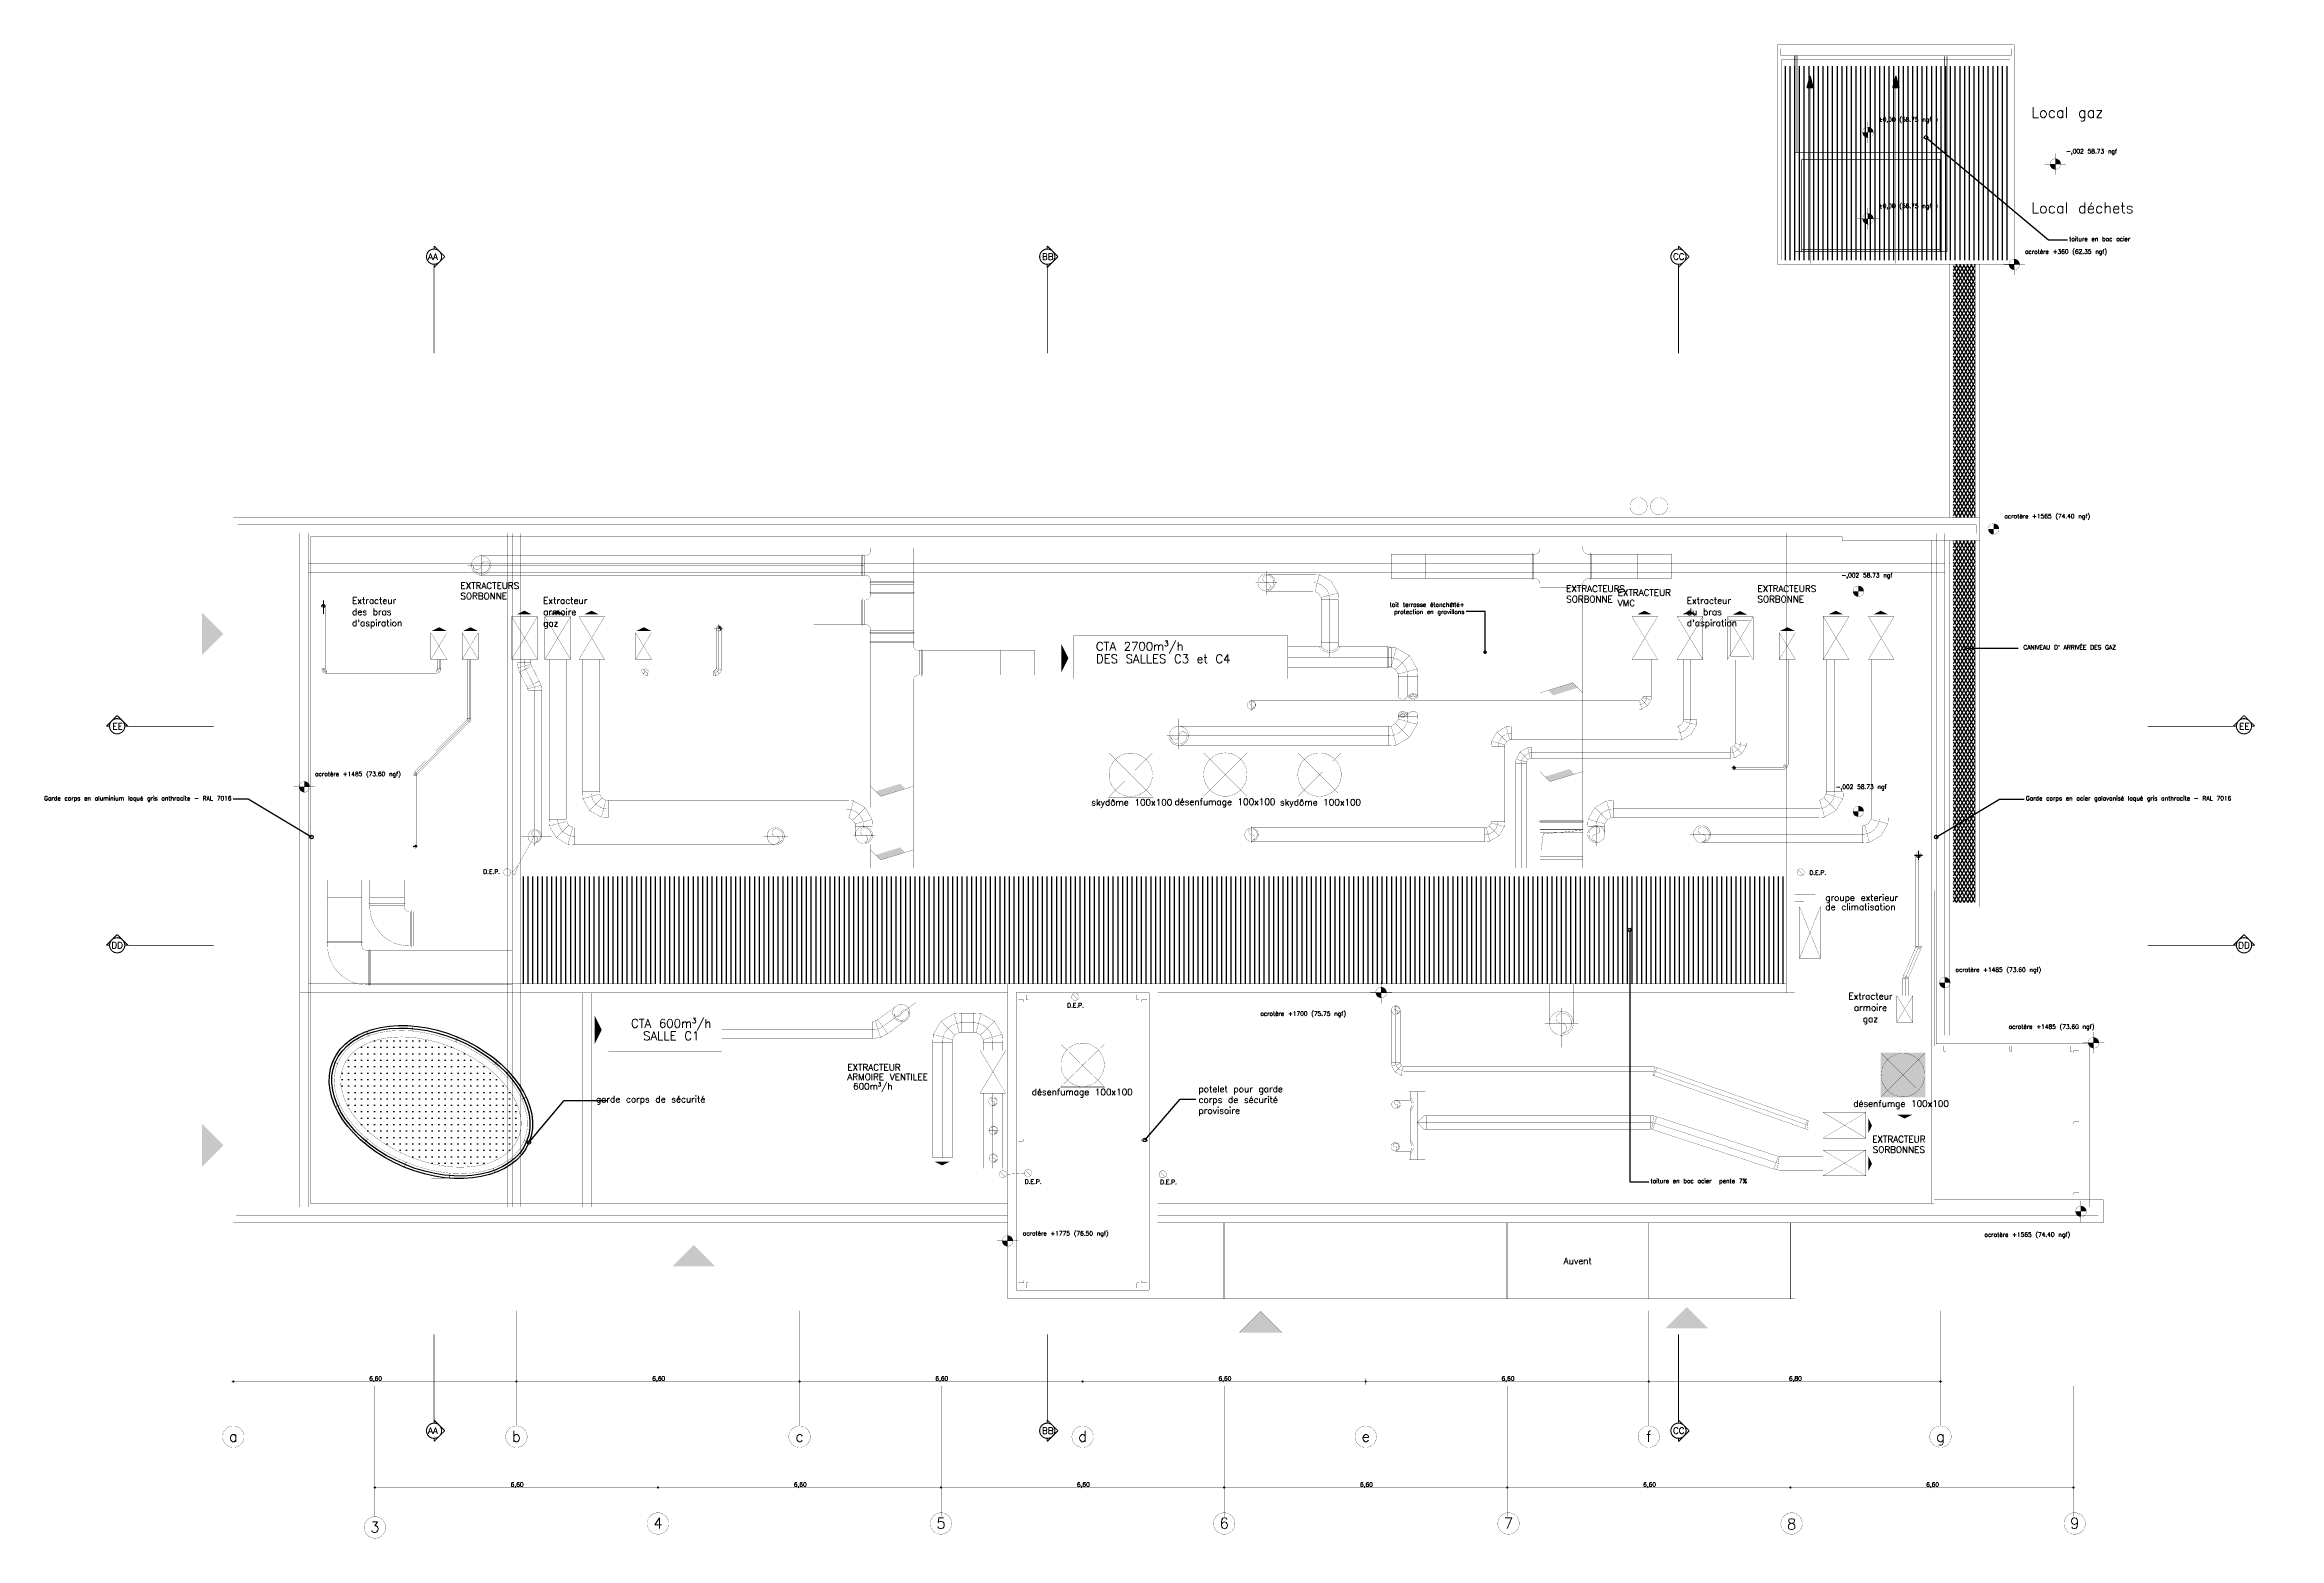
# Model space of a CAD drawing. Header units: inches. Extents: x -539189 to -457489, y 27559 to 80335.
# Drawn here: x -509586 to -457489, y 27559 to 62363 of the extents above; entities that cross this region are included whole.
import ezdxf

# ---------------------------------------------------------------- set-up
doc = ezdxf.new("R2010")
doc.units = ezdxf.units.IN
doc.header["$MEASUREMENT"] = 0
for name, pattern in [('Achse', [115, 0, -40, 75, 0]), ('AXES2', [1125, 750, -125, 125, -125]), ('CACHE', [750, 500, -250]), ('DISCONTINU2', [375, 250, -125]), ('pontille 1', [133.333333, 66.666667, -66.666667]), ('Tiretet', [546.805537, 264.583325, -105.833328, 70.555556, -105.833328])]:
    doc.linetypes.add(name, pattern=pattern)
for name, color, linetype in [('00  ISOFRAN', 7, 'Continuous'), ('00 cloisons', 7, 'Continuous'), ('00 cotations', 7, 'Continuous'), ('00 hachures', 7, 'Continuous'), ('00 légendes', 7, 'Continuous'), ('00 patatoides', 7, 'Continuous'), ('00 skydomes + désenf', 7, 'Continuous'), ('00 traits de coupes', 7, 'Continuous'), ('00 équipements siretec', 7, 'Continuous'), ('ArchiCAD', 7, 'Continuous'), ('calepinages', 7, 'Continuous'), ('CLIMATISATION', 7, 'Continuous'), ('DF ActivitÈ REPRISE', 7, 'Continuous'), ('DF ActivitÈ SOUFFLAGE', 7, 'Continuous'), ('Extraction Sorbonne', 7, 'Continuous'), ('Extraction Sorbonne_A', 7, 'Continuous'), ('Extraction Sorbonne_C', 7, 'Continuous'), ('FISA_CAD', 7, 'Continuous'), ('flux de personnes', 7, 'Continuous'), ('murs peripherique', 7, 'Continuous'), ('P_EP', 7, 'Continuous'), ('Soufflage Sorbonne', 7, 'Continuous'), ('Soufflage Sorbonne_A', 7, 'Continuous'), ('Soufflage Sorbonne_C', 7, 'Continuous'), ('textes', 7, 'Continuous'), ('VMC', 7, 'Continuous'), ('VMC_A', 7, 'Continuous'), ('VMC_C', 7, 'Continuous')]:
    doc.layers.add(name, color=color, linetype=linetype)
doc.styles.get("Standard").update_dxf_attribs({"font": 'txt', "bigfont": 'BIGFONT.SHX'})
doc.linetypes.add('EAU_PLUVIALE', pattern='A,0,[2,0715-ENSICAEN Niveau 5-1.Shx,S=277.777778,R=0,X=0,Y=0],-35000,0', length=35000)
doc.dimstyles.new('Dimstyle_40', dxfattribs={"dimtxt": 100, "dimasz": 85.5, "dimexe": 0.18, "dimexo": 0, "dimgap": 0.09, "dimtad": 1, "dimtih": 1, "dimtoh": 1, "dimlfac": 0.001, "dimzin": 0, "dimdsep": 46, "dimtxsty": 'Standard', "dimblk": 'ARROWHEAD_11', "dimblk1": 'ARROWHEAD_11', "dimblk2": 'ARROWHEAD_11', "dimcen": 0.09, "dimclrd": 7, "dimclre": 7, "dimclrt": 7, "dimadec": 1, "dimazin": 0, "dimtfac": 1, "dimtdec": 4, "dimtmove": 0, "dimatfit": 3, "dimfxl": 1, "dimtolj": 1, "dimtzin": 0, "dimarcsym": 0})
doc.dimstyles.new('Dimstyle_41', dxfattribs={"dimtxt": 0.18, "dimasz": 164.16, "dimexe": 0.18, "dimexo": 0.0625, "dimgap": 0.09, "dimtad": 0, "dimtih": 1, "dimtoh": 1, "dimdec": 4, "dimzin": 0, "dimdsep": 46, "dimcen": 0.09, "dimadec": 0, "dimazin": 0, "dimtfac": 1, "dimtdec": 4, "dimtmove": 0, "dimatfit": 3, "dimldrblk": 'ARROWHEAD_1', "dimfxl": 1, "dimtolj": 1, "dimtzin": 0, "dimarcsym": 0})
doc.dimstyles.new('Dimstyle_42', dxfattribs={"dimtxt": 0.18, "dimasz": 164.16, "dimexe": 0.18, "dimexo": 0.0625, "dimgap": 0.09, "dimtad": 0, "dimtih": 1, "dimtoh": 1, "dimdec": 4, "dimzin": 0, "dimdsep": 46, "dimcen": 0.09, "dimadec": 0, "dimazin": 0, "dimtfac": 1, "dimtdec": 4, "dimtmove": 0, "dimatfit": 3, "dimldrblk": 'ARROWHEAD_11', "dimfxl": 1, "dimtolj": 1, "dimtzin": 0, "dimarcsym": 0})
pattern_1 = [(60, (0, 0), (-64.951905, 37.5), []), (120, (0, 0), (64.951905, 37.5), [])]

msp = doc.modelspace()

# ---------------------------------------------------------------- texts
at = {"layer": '00 légendes', "color": 7}
for s, insert, char_height, attachment_point in [('\\A1;{\\Ftxt.shx|c0;\\C7;toiture en bac acier }', (-462389.564, 57836.891), 100, 4), ('\\A1;{\\Ftxt.shx|c0;\\C7;Garde corps en aluminium laqué gris anthracite - RAL 7016 }', (-505231.258, 44785.847), 100, 6), ('\\A1;{\\Ftxt.shx|c0;\\C7;Garde corps en acier galavanisé laqué gris anthracite - RAL 7016 }', (-463399.408, 44785.847), 100, 4), ('\\A1;{\\Ftxt.shx|c0;\\C7;potelet pour garde\\Pcorps de sécurité\\Pprovisoire }', (-482685.698, 37752.937), 150, 4), ('\\A1;{\\Ftxt.shx|c0;\\C7;garde corps de sécurité}', (-494186.352, 37766.19), 150, 6), ('\\A1;{\\Ftxt.shx|c0;\\C7;toiture en bac acier  pente 7%}', (-472150.35, 35867.77), 100, 4)]:
    msp.add_mtext(s, dxfattribs=dict(at, insert=insert, char_height=char_height, attachment_point=attachment_point))
at = {"layer": '00 skydomes + désenf', "color": 1, "char_height": 150, "attachment_point": 2}
for s, insert, width in [('\\A1;{\\Ftxt.shx|c0;\\C1;skydôme 100x100}', (-484242.85, 44782.417), 2415.31375), ('\\A1;{\\Ftxt.shx|c0;\\C1;désenfumage 100x100}', (-482069.856, 44794.603), 2415.31375), ('\\A1;{\\Ftxt.shx|c0;\\C1;skydôme 100x100}', (-479841.104, 44785.034), 2415.31375), ('\\A1;{\\Ftxt.shx|c0;\\C1;désenfumage 100x100}', (-485396.915, 38032.781), 2415.31375), ('\\A1;{\\Ftxt.shx|c0;\\C1;désenfumge 100x100}', (-466307.066, 37762.708), 2550.83747)]:
    msp.add_mtext(s, dxfattribs=dict(at, insert=insert, width=width))
at = {"layer": '00 skydomes + désenf', "color": 7, "insert": (-473846.194, 34097.536), "char_height": 150.00007, "width": 3152.2405, "attachment_point": 2}
msp.add_mtext('\\A1;{\\Ftxt.shx|c0;\\C7;Auvent}', dxfattribs=at)
at = {"layer": '00 équipements siretec', "color": 7, "char_height": 250, "width": 5685.44041, "attachment_point": 1}
for s, insert in [('\\A1;{\\Ftxt.shx|c0;Local gaz}', (-463273.994, 60910.951)), ('\\A1;{\\Ftxt.shx|c0;Local déchets}', (-463273.994, 58684.356))]:
    msp.add_mtext(s, dxfattribs=dict(at, insert=insert))
at = {"layer": '00 équipements siretec', "color": 1, "attachment_point": 2}
for s, insert, char_height, width in [('\\A1;{\\Ftxt.shx|c0;\\C1;a}', (-505188.267, 30058.842), 250, 500), ('\\A1;{\\Ftxt.shx|c0;\\C1;b}', (-498588.267, 30058.842), 250.00001, 500), ('\\A1;{\\Ftxt.shx|c0;\\C1;c}', (-491988.267, 30058.842), 250.00001, 500), ('\\A1;{\\Ftxt.shx|c0;\\C1;d}', (-485388.267, 30058.842), 250.00002, 500), ('\\A1;{\\Ftxt.shx|c0;\\C1;e}', (-478788.267, 30058.842), 250.00001, 500), ('\\A1;{\\Ftxt.shx|c0;\\C1;f}', (-472188.267, 30058.842), 250.00001, 500), ('\\A1;{\\Ftxt.shx|c0;\\C1;g}', (-465388.267, 30058.842), 250.00001, 500), ('\\A1;{\\Ftxt.shx|c0;\\C1;3}', (-501888.267, 27943.271), 250, 355.25334), ('\\A1;{\\Ftxt.shx|c0;\\C1;4}', (-495288.267, 28035.51), 250, 355.25334), ('\\A1;{\\Ftxt.shx|c0;\\C1;5}', (-488688.267, 28035.51), 250, 355.25334), ('\\A1;{\\Ftxt.shx|c0;\\C1;6}', (-482088.267, 28035.509), 250, 355.25334), ('\\A1;{\\Ftxt.shx|c0;\\C1;7}', (-475459.022, 28035.51), 250, 355.25334), ('\\A1;{\\Ftxt.shx|c0;\\C1;8}', (-468859.022, 28013.228), 250, 355.25334), ('\\A1;{\\Ftxt.shx|c0;\\C1;9}', (-462259.022, 28035.509), 250, 355.25334)]:
    msp.add_mtext(s, dxfattribs=dict(at, insert=insert, char_height=char_height, width=width))
at = {"layer": 'CLIMATISATION', "color": 1, "insert": (-468073.117, 42563.545), "char_height": 150, "width": 3149.47768, "attachment_point": 1, "line_spacing_factor": 0.864656}
msp.add_mtext('\\A1;{\\Ftxt.shx|c0;\\C1;groupe exterieur \\Pde climatisation}', dxfattribs=at)
at = {"layer": 'DF ActivitÈ REPRISE', "color": 191, "char_height": 200, "width": 4811.19932}
for s, insert, attachment_point, line_spacing_factor in [('\\A1;{\\Ftxt.shx|c0;  CTA 2700m³/h\\P  DES SALLES C3 et C4}', (-485436.165, 48443.696), 1, 0.872856), ('\\A1;{\\Ftxt.shx|c0;   CTA 600m³/h\\P   SALLE C1}', (-495246.945, 39657.179), 2, 0.871433)]:
    msp.add_mtext(s, dxfattribs=dict(at, insert=insert, attachment_point=attachment_point, line_spacing_factor=line_spacing_factor))
at = {"layer": 'Extraction Sorbonne', "color": 82, "char_height": 150}
for s, insert, width, attachment_point, line_spacing_factor in [('\\A1;{\\Ftxt.shx|c0;\\C82;EXTRACTEURS\\PSORBONNE}', (-499893.615, 49831.946), 4811.19932, 1, 0.972874), ('\\A1;{\\Ftxt.shx|c0;\\C82;EXTRACTEURS\\PSORBONNE}', (-474114.532, 49760.416), 4811.19932, 1, 0.972874), ('\\A1;{\\Ftxt.shx|c0;\\C82;EXTRACTEURS\\PSORBONNE}', (-469655.232, 49760.416), 4811.19932, 1, 0.972874), ('\\A1;{\\Ftxt.shx|c0;\\C82;   EXTRACTEUR\\P   ARMOIRE VENTILEE\\P    600m³/h}', (-491274.76, 38606.1), 4811.19932, 1, 0.883942), ('\\A1;{\\Ftxt.shx|c0;\\C82;EXTRACTEUR\\PSORBONNES}', (-466359.211, 36933.939), 1663.77717, 2, 0.972874)]:
    msp.add_mtext(s, dxfattribs=dict(at, insert=insert, width=width, attachment_point=attachment_point, line_spacing_factor=line_spacing_factor))
at = {"layer": 'FISA_CAD', "color": 1, "insert": (-472913.403, 49671.538), "char_height": 150, "width": 4811.19932, "attachment_point": 1, "line_spacing_factor": 0.971995}
msp.add_mtext('\\A1;{\\Ftxt.shx|c0;\\C1;EXTRACTEUR\\PVMC}', dxfattribs=at)
at = {"layer": 'P_EP', "color": 7, "char_height": 99.99994, "width": 515.80304, "attachment_point": 2}
for insert in [(-499166.764, 43142.123), (-468249.695, 43119.619), (-485553.919, 40029.34), (-486539.844, 35918.454), (-483384.883, 35910.363)]:
    msp.add_mtext('\\A1;{\\Ftxt.shx|c0;\\C7;D.E.P.}', dxfattribs=dict(at, insert=insert))
at = {"layer": 'textes', "color": 7, "char_height": 100, "attachment_point": 6}
for s, insert in [('\\A1;{\\Ftxt.shx|c0;toit terrasse étanchéïté+\\Pprotection en gravillons\\P}', (-476487.883, 49214.532)), ("\\A1;{\\Ftxt.shx|c0;\\C7;CANIVEAU D' ARRIVÉE DES GAZ }", (-461298.598, 48320.366))]:
    msp.add_mtext(s, dxfattribs=dict(at, insert=insert))
at = {"layer": 'VMC', "color": 1, "char_height": 150}
for s, insert, width, attachment_point, line_spacing_factor in [("\\A1;{\\Ftxt.shx|c0;\\C1;Extracteur \\Pdes bras \\Pd'aspiration}", (-502419.809, 49485.765), 4811.19932, 1, 1.050307), ('\\A1;{\\Ftxt.shx|c0;\\C1;Extracteur \\Parmoire\\Pgaz}', (-497964.149, 49485.765), 4811.19932, 1, 1.059886), ("\\A1;{\\Ftxt.shx|c0;\\C1;Extracteur \\Pdu bras \\Pd'aspiration}", (-471301.696, 49485.765), 4811.19932, 1, 1.050307), ('\\A1;{\\Ftxt.shx|c0;\\C1;Extracteur \\Parmoire\\Pgaz}', (-467021.739, 40266.843), 1186.43229, 2, 1.059886)]:
    msp.add_mtext(s, dxfattribs=dict(at, insert=insert, width=width, attachment_point=attachment_point, line_spacing_factor=line_spacing_factor))

# ---------------------------------------------------------------- blocks, each defined once
blk = doc.blocks.new('WALL_573', base_point=(-498901, 36464))
at = {"layer": '00 cloisons', "color": 7, "linetype": 'Continuous', "const_width": 5}
for points in [[(-498901, 36464, 0.15634), (-498547, 36883)], [(-498821, 36337, 0.156127), (-498408, 36826)]]:
    blk.add_lwpolyline(points, format="xyb", dxfattribs=at)
blk = doc.blocks.new('WALL_581', base_point=(-499512, 36236))
at = {"layer": '00 cloisons', "color": 7, "linetype": 'Continuous', "const_width": 5}
for points in [[(-499512, 36236, 0.107114), (-498901, 36464)], [(-499490, 36088, 0.106875), (-498821, 36337)]]:
    blk.add_lwpolyline(points, format="xyb", dxfattribs=at)
blk = doc.blocks.new('WALL_594', base_point=(-500286, 36235))
at = {"layer": '00 cloisons', "color": 7, "linetype": 'Continuous', "const_width": 5}
for points in [[(-500308, 36086, 0.076001), (-499490, 36088)], [(-500286, 36235, 0.076101), (-499512, 36236)]]:
    blk.add_lwpolyline(points, format="xyb", dxfattribs=at)
blk = doc.blocks.new('WALL_596', base_point=(-501844, 36878))
at = {"layer": '00 cloisons', "color": 7, "linetype": 'Continuous', "const_width": 5}
for points in [[(-501933, 36757, 0.123399), (-500308, 36086)], [(-501844, 36878, 0.123446), (-500286, 36235)]]:
    blk.add_lwpolyline(points, format="xyb", dxfattribs=at)
blk = doc.blocks.new('WALL_597', base_point=(-502392, 37424))
at = {"layer": '00 cloisons', "color": 7, "linetype": 'Continuous', "const_width": 5}
for points in [[(-502512, 37335, 0.076001), (-501933, 36757)], [(-502392, 37424, 0.076101), (-501844, 36878)]]:
    blk.add_lwpolyline(points, format="xyb", dxfattribs=at)
blk = doc.blocks.new('WALL_720', base_point=(-502664, 38017))
at = {"layer": '00 cloisons', "color": 7, "linetype": 'Continuous', "const_width": 5}
for points in [[(-502810, 37983, 0.106875), (-502512, 37335)], [(-502664, 38017, 0.107114), (-502392, 37424)]]:
    blk.add_lwpolyline(points, format="xyb", dxfattribs=at)
blk = doc.blocks.new('WALL_729', base_point=(-502265, 38984))
at = {"layer": '00 cloisons', "color": 7, "linetype": 'Continuous', "const_width": 5}
for points in [[(-502345, 39110, 0.320056), (-502810, 37983)], [(-502265, 38984, 0.320514), (-502664, 38017)]]:
    blk.add_lwpolyline(points, format="xyb", dxfattribs=at)
blk = doc.blocks.new('WALL_730', base_point=(-501654, 39212))
at = {"layer": '00 cloisons', "color": 7, "linetype": 'Continuous', "const_width": 5}
for points in [[(-501676, 39360, 0.106875), (-502345, 39110)], [(-501654, 39212, 0.107114), (-502265, 38984)]]:
    blk.add_lwpolyline(points, format="xyb", dxfattribs=at)
blk = doc.blocks.new('WALL_731', base_point=(-500880, 39213))
at = {"layer": '00 cloisons', "color": 7, "linetype": 'Continuous', "const_width": 5}
for points in [[(-500858, 39361, 0.076001), (-501676, 39360)], [(-500880, 39213, 0.076101), (-501654, 39212)]]:
    blk.add_lwpolyline(points, format="xyb", dxfattribs=at)
blk = doc.blocks.new('WALL_732', base_point=(-499322, 38570))
at = {"layer": '00 cloisons', "color": 7, "linetype": 'Continuous', "const_width": 5}
for points in [[(-499322, 38570, 0.123446), (-500880, 39213)], [(-499233, 38691, 0.123399), (-500858, 39361)]]:
    blk.add_lwpolyline(points, format="xyb", dxfattribs=at)
blk = doc.blocks.new('WALL_733', base_point=(-498774, 38023))
at = {"layer": '00 cloisons', "color": 7, "linetype": 'Continuous', "const_width": 5}
for points in [[(-498774, 38023, 0.076101), (-499322, 38570)], [(-498654, 38113, 0.076001), (-499233, 38691)]]:
    blk.add_lwpolyline(points, format="xyb", dxfattribs=at)
blk = doc.blocks.new('WALL_734', base_point=(-498502, 37431))
at = {"layer": '00 cloisons', "color": 7, "linetype": 'Continuous', "const_width": 5}
for points in [[(-498356, 37464, 0.106875), (-498654, 38113)], [(-498502, 37431, 0.107114), (-498774, 38023)]]:
    blk.add_lwpolyline(points, format="xyb", dxfattribs=at)
blk = doc.blocks.new('WALL_735', base_point=(-498547, 36883))
at = {"layer": '00 cloisons', "color": 7, "linetype": 'Continuous', "const_width": 5}
for points in [[(-498547, 36883, 0.15634), (-498502, 37431)], [(-498408, 36826, 0.156127), (-498356, 37464)]]:
    blk.add_lwpolyline(points, format="xyb", dxfattribs=at)
blk = doc.blocks.new('WALL_737', base_point=(-486888, 40081))
at = {"layer": '00 cloisons', "color": 7, "linetype": 'Continuous', "const_width": 5}
for points in [[(-486768, 40106), (-486888, 40106)], [(-486888, 40106), (-486888, 40056)], [(-486888, 40056), (-486768, 40056)], [(-486768, 40056), (-486768, 40106)]]:
    blk.add_lwpolyline(points, dxfattribs=at)
blk = doc.blocks.new('WALL_738', base_point=(-484009, 40081))
at = {"layer": '00 cloisons', "color": 7, "linetype": 'Continuous', "const_width": 5}
for points in [[(-483888, 40106), (-484009, 40106)], [(-484009, 40106), (-484009, 40056)], [(-484009, 40056), (-483888, 40056)], [(-483888, 40056), (-483888, 40106)]]:
    blk.add_lwpolyline(points, dxfattribs=at)
blk = doc.blocks.new('WALL_739', base_point=(-486679, 40106))
at = {"layer": '00 cloisons', "color": 7, "linetype": 'Continuous', "const_width": 5}
for points in [[(-486654, 40227), (-486704, 40227)], [(-486704, 40227), (-486704, 40106)], [(-486654, 40106), (-486654, 40227)], [(-486704, 40106), (-486654, 40106)]]:
    blk.add_lwpolyline(points, dxfattribs=at)
blk = doc.blocks.new('WALL_740', base_point=(-484098, 40106))
at = {"layer": '00 cloisons', "color": 7, "linetype": 'Continuous', "const_width": 5}
for points in [[(-484073, 40227), (-484123, 40227)], [(-484123, 40227), (-484123, 40106)], [(-484073, 40106), (-484073, 40227)], [(-484123, 40106), (-484073, 40106)]]:
    blk.add_lwpolyline(points, dxfattribs=at)
blk = doc.blocks.new('WALL_741', base_point=(-486888, 33536))
at = {"layer": '00 cloisons', "color": 7, "linetype": 'Continuous', "const_width": 5}
for points in [[(-486768, 33561), (-486888, 33561)], [(-486888, 33561), (-486888, 33511)], [(-486888, 33511), (-486768, 33511)], [(-486768, 33511), (-486768, 33561)]]:
    blk.add_lwpolyline(points, dxfattribs=at)
blk = doc.blocks.new('WALL_742', base_point=(-484009, 33536))
at = {"layer": '00 cloisons', "color": 7, "linetype": 'Continuous', "const_width": 5}
for points in [[(-483888, 33561), (-484009, 33561)], [(-484009, 33561), (-484009, 33511)], [(-484009, 33511), (-483888, 33511)], [(-483888, 33511), (-483888, 33561)]]:
    blk.add_lwpolyline(points, dxfattribs=at)
blk = doc.blocks.new('WALL_743', base_point=(-486679, 33511))
at = {"layer": '00 cloisons', "color": 7, "linetype": 'Continuous', "const_width": 5}
for points in [[(-486704, 33511), (-486704, 33391)], [(-486654, 33511), (-486704, 33511)], [(-486704, 33391), (-486654, 33391)], [(-486654, 33391), (-486654, 33511)]]:
    blk.add_lwpolyline(points, dxfattribs=at)
blk = doc.blocks.new('WALL_744', base_point=(-484098, 33511))
at = {"layer": '00 cloisons', "color": 7, "linetype": 'Continuous', "const_width": 5}
for points in [[(-484123, 33511), (-484123, 33391)], [(-484073, 33511), (-484123, 33511)], [(-484123, 33391), (-484073, 33391)], [(-484073, 33391), (-484073, 33511)]]:
    blk.add_lwpolyline(points, dxfattribs=at)
blk = doc.blocks.new('WALL_745', base_point=(-501162, 36321))
at = {"layer": '00 cloisons', "color": 7, "linetype": 'Continuous', "const_width": 5}
for points in [[(-501166, 36323), (-501212, 36212)], [(-501212, 36212), (-501203, 36208)], [(-501203, 36208), (-501157, 36319)], [(-501157, 36319), (-501166, 36323)]]:
    blk.add_lwpolyline(points, dxfattribs=at)
blk = doc.blocks.new('WALL_746', base_point=(-498408, 36826))
at = {"layer": '00 cloisons', "color": 7, "linetype": 'Continuous', "const_width": 5}
for points in [[(-498406, 36831), (-498410, 36822)], [(-498410, 36822), (-498298, 36776)], [(-498295, 36785), (-498406, 36831)], [(-498298, 36776), (-498295, 36785)]]:
    blk.add_lwpolyline(points, dxfattribs=at)
blk = doc.blocks.new('WALL_747', base_point=(-498600, 37727))
at = {"layer": '00 cloisons', "color": 7, "linetype": 'Continuous', "const_width": 5}
for points in [[(-498361, 37839), (-498465, 37793)], [(-498465, 37793), (-498461, 37784)], [(-498461, 37784), (-498357, 37830)], [(-498357, 37830), (-498361, 37839)]]:
    blk.add_lwpolyline(points, dxfattribs=at)
blk = doc.blocks.new('WALL_1675', base_point=(-465284, 39029))
at = {"layer": '00 cloisons', "color": 7, "linetype": 'Continuous', "const_width": 5}
for points in [[(-465309, 39029), (-465309, 38909)], [(-465259, 39029), (-465309, 39029)], [(-465309, 38909), (-465259, 38909)], [(-465259, 38909), (-465259, 39029)]]:
    blk.add_lwpolyline(points, dxfattribs=at)
blk = doc.blocks.new('WALL_1676', base_point=(-463748, 39029))
at = {"layer": '00 cloisons', "color": 7, "linetype": 'Continuous', "const_width": 5}
for points in [[(-463773, 39029), (-463773, 38909)], [(-463723, 39029), (-463773, 39029)], [(-463773, 38909), (-463723, 38909)], [(-463723, 38909), (-463723, 39029)]]:
    blk.add_lwpolyline(points, dxfattribs=at)
blk = doc.blocks.new('WALL_1677', base_point=(-462338, 39029))
at = {"layer": '00 cloisons', "color": 7, "linetype": 'Continuous', "const_width": 5}
for points in [[(-462363, 39029), (-462364, 38909)], [(-462313, 39029), (-462363, 39029)], [(-462364, 38909), (-462314, 38909)], [(-462314, 38909), (-462313, 39029)]]:
    blk.add_lwpolyline(points, dxfattribs=at)
blk = doc.blocks.new('WALL_1690', base_point=(-462158, 37246))
at = {"layer": '00 cloisons', "color": 7, "linetype": 'Continuous', "const_width": 5}
for points in [[(-462158, 37271), (-462279, 37271)], [(-462279, 37271), (-462279, 37221)], [(-462279, 37221), (-462158, 37221)], [(-462158, 37221), (-462158, 37271)]]:
    blk.add_lwpolyline(points, dxfattribs=at)
blk = doc.blocks.new('WALL_1691', base_point=(-462158, 35590))
at = {"layer": '00 cloisons', "color": 7, "linetype": 'Continuous', "const_width": 5}
for points in [[(-462158, 35615), (-462279, 35615)], [(-462279, 35615), (-462279, 35565)], [(-462279, 35565), (-462158, 35565)], [(-462158, 35565), (-462158, 35615)]]:
    blk.add_lwpolyline(points, dxfattribs=at)
blk = doc.blocks.new('WALL_1692', base_point=(-462158, 38901))
at = {"layer": '00 cloisons', "color": 7, "linetype": 'Continuous', "const_width": 5}
for points in [[(-462158, 38926), (-462279, 38926)], [(-462279, 38926), (-462279, 38876)], [(-462279, 38876), (-462158, 38876)], [(-462158, 38876), (-462158, 38926)]]:
    blk.add_lwpolyline(points, dxfattribs=at)
blk = doc.blocks.new('WALL_1802', base_point=(-486888, 36839))
at = {"layer": '00 cloisons', "color": 7, "linetype": 'Continuous', "const_width": 5}
for points in [[(-486768, 36864), (-486888, 36864)], [(-486888, 36864), (-486888, 36814)], [(-486888, 36814), (-486768, 36814)], [(-486768, 36814), (-486768, 36864)]]:
    blk.add_lwpolyline(points, dxfattribs=at)
blk = doc.blocks.new('WALL_1803', base_point=(-484009, 36839))
at = {"layer": '00 cloisons', "color": 7, "linetype": 'Continuous', "const_width": 5}
for points in [[(-483888, 36864), (-484009, 36864)], [(-484009, 36864), (-484009, 36814)], [(-484009, 36814), (-483888, 36814)], [(-483888, 36814), (-483888, 36864)]]:
    blk.add_lwpolyline(points, dxfattribs=at)
blk = doc.blocks.new('WALL_1883', base_point=(-500004, 39126))
at = {"layer": '00 cloisons', "color": 7, "linetype": 'Continuous', "const_width": 5}
for points in [[(-499963, 39240), (-500009, 39128)], [(-500009, 39128), (-500000, 39124)], [(-500000, 39124), (-499954, 39236)], [(-499954, 39236), (-499963, 39240)]]:
    blk.add_lwpolyline(points, dxfattribs=at)
blk = doc.blocks.new('WALL_1884', base_point=(-502758, 38621))
at = {"layer": '00 cloisons', "color": 7, "linetype": 'Continuous', "const_width": 5}
for points in [[(-502867, 38672), (-502871, 38663)], [(-502871, 38663), (-502760, 38617)], [(-502756, 38626), (-502867, 38672)], [(-502760, 38617), (-502756, 38626)]]:
    blk.add_lwpolyline(points, dxfattribs=at)
blk = doc.blocks.new('WALL_1885', base_point=(-501987, 39125))
at = {"layer": '00 cloisons', "color": 7, "linetype": 'Continuous', "const_width": 5}
for points in [[(-502077, 39373), (-502086, 39369)], [(-502086, 39369), (-502045, 39263)], [(-502036, 39266), (-502077, 39373)], [(-502045, 39263), (-502036, 39266)]]:
    blk.add_lwpolyline(points, dxfattribs=at)
blk = doc.blocks.new('WALL_1886', base_point=(-501034, 39231))
at = {"layer": '00 cloisons', "color": 7, "linetype": 'Continuous', "const_width": 5}
for points in [[(-501015, 39497), (-501025, 39381)], [(-501025, 39381), (-501015, 39380)], [(-501015, 39380), (-501005, 39496)], [(-501005, 39496), (-501015, 39497)]]:
    blk.add_lwpolyline(points, dxfattribs=at)
blk = doc.blocks.new('WALL_1887', base_point=(-502566, 37720))
at = {"layer": '00 cloisons', "color": 7, "linetype": 'Continuous', "const_width": 5}
for points in [[(-502705, 37664), (-502809, 37617)], [(-502809, 37617), (-502805, 37608)], [(-502805, 37608), (-502701, 37655)], [(-502701, 37655), (-502705, 37664)]]:
    blk.add_lwpolyline(points, dxfattribs=at)
blk = doc.blocks.new('WALL_1888', base_point=(-501966, 36973))
at = {"layer": '00 cloisons', "color": 7, "linetype": 'Continuous', "const_width": 5}
for points in [[(-502066, 36861), (-502140, 36771)], [(-502140, 36771), (-502132, 36765)], [(-502132, 36765), (-502058, 36854)], [(-502058, 36854), (-502066, 36861)]]:
    blk.add_lwpolyline(points, dxfattribs=at)
blk = doc.blocks.new('WALL_1889', base_point=(-499200, 38475))
at = {"layer": '00 cloisons', "color": 7, "linetype": 'Continuous', "const_width": 5}
for points in [[(-499034, 38683), (-499108, 38593)], [(-499108, 38593), (-499100, 38587)], [(-499100, 38587), (-499026, 38677)], [(-499026, 38677), (-499034, 38683)]]:
    blk.add_lwpolyline(points, dxfattribs=at)
blk = doc.blocks.new('WALL_1890', base_point=(-499179, 36323))
at = {"layer": '00 cloisons', "color": 7, "linetype": 'Continuous', "const_width": 5}
for points in [[(-499121, 36185), (-499130, 36181)], [(-499130, 36181), (-499089, 36075)], [(-499080, 36078), (-499121, 36185)], [(-499089, 36075), (-499080, 36078)]]:
    blk.add_lwpolyline(points, dxfattribs=at)
blk = doc.blocks.new('WALL_1891', base_point=(-500132, 36216))
at = {"layer": '00 cloisons', "color": 7, "linetype": 'Continuous', "const_width": 5}
for points in [[(-500151, 36067), (-500161, 35951)], [(-500161, 35951), (-500151, 35950)], [(-500141, 36066), (-500151, 36067)], [(-500151, 35950), (-500141, 36066)]]:
    blk.add_lwpolyline(points, dxfattribs=at)
blk = doc.blocks.new('LINE_7567', base_point=(-466428, 57261))
at = {"layer": '00 skydomes + désenf', "color": 7, "linetype": 'Continuous'}
for points, const_width in [([(-466428, 61640), (-466503, 61360)], 25), ([(-466428, 61640), (-466353, 61360)], 25), ([(-466353, 61360), (-466503, 61360)], 25), ([(-466428, 57261), (-466428, 61360)], 5)]:
    blk.add_lwpolyline(points, dxfattribs=dict(at, const_width=const_width))
at = {"layer": '00 skydomes + désenf', "color": 7}
blk.add_solid([(-466428, 61640), (-466353, 61360), (-466503, 61360)], dxfattribs=at)
blk = doc.blocks.new('LINE_7568', base_point=(-468428, 57261))
at = {"layer": '00 skydomes + désenf', "color": 7, "linetype": 'Continuous'}
for points, const_width in [([(-468428, 61640), (-468503, 61360)], 25), ([(-468428, 61640), (-468353, 61360)], 25), ([(-468353, 61360), (-468503, 61360)], 25), ([(-468428, 57261), (-468428, 61360)], 5)]:
    blk.add_lwpolyline(points, dxfattribs=dict(at, const_width=const_width))
at = {"layer": '00 skydomes + désenf', "color": 7}
blk.add_solid([(-468428, 61640), (-468353, 61360), (-468503, 61360)], dxfattribs=at)
blk = doc.blocks.new('*D44')
at = {"layer": '00 cotations', "color": 7, "linetype": 'Continuous', "const_width": 5}
for points in [[(-505188, 31235), (-505188, 31297)], [(-498588, 31235), (-498588, 31297)], [(-505233, 31212), (-505211, 31212)], [(-505188, 31128), (-505188, 31190)], [(-505166, 31212), (-498611, 31212)], [(-498588, 31128), (-498588, 31190)]]:
    blk.add_lwpolyline(points, dxfattribs=at)
at = {"layer": '00 cotations', "color": 7, "linetype": 'Continuous'}
for points, const_width in [([(-505211, 31212, 1), (-505166, 31212, 1)], 5), ([(-505200, 31212, 1), (-505177, 31212, 1)], 22.5), ([(-498611, 31212, 1), (-498566, 31212, 1)], 5), ([(-498600, 31212, 1), (-498577, 31212, 1)], 22.5)]:
    blk.add_lwpolyline(points, format="xyb", close=True, dxfattribs=dict(at, const_width=const_width))
at = {"layer": '00 cotations', "color": 7, "insert": (-502022, 31332), "char_height": 100, "attachment_point": 1}
blk.add_mtext('\\A1;{\\Ftxt.shx|c0;6,60}', dxfattribs=at)
blk = doc.blocks.new('ARROWHEAD_11')
at = {"color": 0, "linetype": 'Continuous'}
blk.add_line((0, 0), (-1, 0), dxfattribs=at)
at = {"color": 0, "linetype": 'Continuous', "const_width": 0.25}
blk.add_lwpolyline([(-0.125, 0, 1), (0.125, 0, 1)], format="xyb", close=True, dxfattribs=at)
blk = doc.blocks.new('*D46')
at = {"layer": '00 cotations', "color": 7, "linetype": 'Continuous', "const_width": 5}
for points in [[(-498588, 31235), (-498588, 31297)], [(-491988, 31235), (-491988, 31297)], [(-498588, 31128), (-498588, 31190)], [(-498566, 31212), (-492011, 31212)], [(-491988, 31128), (-491988, 31190)]]:
    blk.add_lwpolyline(points, dxfattribs=at)
at = {"layer": '00 cotations', "color": 7, "linetype": 'Continuous'}
for points, const_width in [([(-498611, 31212, 1), (-498566, 31212, 1)], 5), ([(-498600, 31212, 1), (-498577, 31212, 1)], 22.5), ([(-492011, 31212, 1), (-491966, 31212, 1)], 5), ([(-492000, 31212, 1), (-491977, 31212, 1)], 22.5)]:
    blk.add_lwpolyline(points, format="xyb", close=True, dxfattribs=dict(at, const_width=const_width))
at = {"layer": '00 cotations', "color": 7, "insert": (-495422, 31332), "char_height": 100, "attachment_point": 1}
blk.add_mtext('\\A1;{\\Ftxt.shx|c0;6,60}', dxfattribs=at)
blk = doc.blocks.new('*D47')
at = {"layer": '00 cotations', "color": 7, "linetype": 'Continuous', "const_width": 5}
for points in [[(-491988, 31235), (-491988, 31297)], [(-485388, 31235), (-485388, 31297)], [(-491988, 31128), (-491988, 31190)], [(-491966, 31212), (-485411, 31212)], [(-485388, 31128), (-485388, 31190)]]:
    blk.add_lwpolyline(points, dxfattribs=at)
at = {"layer": '00 cotations', "color": 7, "linetype": 'Continuous'}
for points, const_width in [([(-492011, 31212, 1), (-491966, 31212, 1)], 5), ([(-492000, 31212, 1), (-491977, 31212, 1)], 22.5), ([(-485411, 31212, 1), (-485366, 31212, 1)], 5), ([(-485400, 31212, 1), (-485377, 31212, 1)], 22.5)]:
    blk.add_lwpolyline(points, format="xyb", close=True, dxfattribs=dict(at, const_width=const_width))
at = {"layer": '00 cotations', "color": 7, "insert": (-488822, 31332), "char_height": 100, "attachment_point": 1}
blk.add_mtext('\\A1;{\\Ftxt.shx|c0;6,60}', dxfattribs=at)
blk = doc.blocks.new('*D48')
at = {"layer": '00 cotations', "color": 7, "linetype": 'Continuous', "const_width": 5}
for points in [[(-485388, 31235), (-485388, 31297)], [(-478788, 31235), (-478788, 31297)], [(-485388, 31128), (-485388, 31190)], [(-485366, 31212), (-478811, 31212)], [(-478788, 31128), (-478788, 31190)]]:
    blk.add_lwpolyline(points, dxfattribs=at)
at = {"layer": '00 cotations', "color": 7, "linetype": 'Continuous'}
for points, const_width in [([(-485411, 31212, 1), (-485366, 31212, 1)], 5), ([(-485400, 31212, 1), (-485377, 31212, 1)], 22.5), ([(-478811, 31212, 1), (-478766, 31212, 1)], 5), ([(-478800, 31212, 1), (-478777, 31212, 1)], 22.5)]:
    blk.add_lwpolyline(points, format="xyb", close=True, dxfattribs=dict(at, const_width=const_width))
at = {"layer": '00 cotations', "color": 7, "insert": (-482222, 31332), "char_height": 100, "attachment_point": 1}
blk.add_mtext('\\A1;{\\Ftxt.shx|c0;6,60}', dxfattribs=at)
blk = doc.blocks.new('*D49')
at = {"layer": '00 cotations', "color": 7, "linetype": 'Continuous', "const_width": 5}
for points in [[(-478788, 31235), (-478788, 31297)], [(-472188, 31235), (-472188, 31297)], [(-478788, 31128), (-478788, 31190)], [(-478766, 31212), (-472211, 31212)], [(-472188, 31128), (-472188, 31190)]]:
    blk.add_lwpolyline(points, dxfattribs=at)
at = {"layer": '00 cotations', "color": 7, "linetype": 'Continuous'}
for points, const_width in [([(-478811, 31212, 1), (-478766, 31212, 1)], 5), ([(-478800, 31212, 1), (-478777, 31212, 1)], 22.5), ([(-472211, 31212, 1), (-472166, 31212, 1)], 5), ([(-472200, 31212, 1), (-472177, 31212, 1)], 22.5)]:
    blk.add_lwpolyline(points, format="xyb", close=True, dxfattribs=dict(at, const_width=const_width))
at = {"layer": '00 cotations', "color": 7, "insert": (-475622, 31332), "char_height": 100, "attachment_point": 1}
blk.add_mtext('\\A1;{\\Ftxt.shx|c0;6,60}', dxfattribs=at)
blk = doc.blocks.new('*D50')
at = {"layer": '00 cotations', "color": 7, "linetype": 'Continuous', "const_width": 5}
for points in [[(-472188, 31235), (-472188, 31297)], [(-465388, 31235), (-465388, 31297)], [(-472188, 31128), (-472188, 31190)], [(-472166, 31212), (-465411, 31212)], [(-465388, 31128), (-465388, 31190)], [(-465366, 31212), (-465343, 31212)]]:
    blk.add_lwpolyline(points, dxfattribs=at)
at = {"layer": '00 cotations', "color": 7, "linetype": 'Continuous'}
for points, const_width in [([(-472211, 31212, 1), (-472166, 31212, 1)], 5), ([(-472200, 31212, 1), (-472177, 31212, 1)], 22.5), ([(-465411, 31212, 1), (-465366, 31212, 1)], 5), ([(-465400, 31212, 1), (-465377, 31212, 1)], 22.5)]:
    blk.add_lwpolyline(points, format="xyb", close=True, dxfattribs=dict(at, const_width=const_width))
at = {"layer": '00 cotations', "color": 7, "insert": (-468922, 31332), "char_height": 100, "attachment_point": 1}
blk.add_mtext('\\A1;{\\Ftxt.shx|c0;6,80}', dxfattribs=at)
blk = doc.blocks.new('*D51')
at = {"layer": '00 cotations', "color": 7, "linetype": 'Continuous', "const_width": 5}
for points in [[(-501933, 28742), (-501911, 28742)], [(-501888, 28764), (-501888, 28826)], [(-501888, 28658), (-501888, 28719)], [(-501866, 28742), (-495311, 28742)], [(-495288, 28764), (-495288, 28826)], [(-495288, 28658), (-495288, 28719)]]:
    blk.add_lwpolyline(points, dxfattribs=at)
at = {"layer": '00 cotations', "color": 7, "linetype": 'Continuous'}
for points, const_width in [([(-501911, 28742, 1), (-501866, 28742, 1)], 5), ([(-501900, 28742, 1), (-501877, 28742, 1)], 22.5), ([(-495311, 28742, 1), (-495266, 28742, 1)], 5), ([(-495300, 28742, 1), (-495277, 28742, 1)], 22.5)]:
    blk.add_lwpolyline(points, format="xyb", close=True, dxfattribs=dict(at, const_width=const_width))
at = {"layer": '00 cotations', "color": 7, "insert": (-498722, 28862), "char_height": 100, "attachment_point": 1}
blk.add_mtext('\\A1;{\\Ftxt.shx|c0;6,60}', dxfattribs=at)
blk = doc.blocks.new('*D52')
at = {"layer": '00 cotations', "color": 7, "linetype": 'Continuous'}
for points, const_width in [([(-495311, 28742, 1), (-495266, 28742, 1)], 5), ([(-495300, 28742, 1), (-495277, 28742, 1)], 22.5), ([(-488711, 28742, 1), (-488666, 28742, 1)], 5), ([(-488700, 28742, 1), (-488677, 28742, 1)], 22.5)]:
    blk.add_lwpolyline(points, format="xyb", close=True, dxfattribs=dict(at, const_width=const_width))
at = {"layer": '00 cotations', "color": 7, "linetype": 'Continuous', "const_width": 5}
for points in [[(-495288, 28764), (-495288, 28826)], [(-495288, 28658), (-495288, 28719)], [(-495266, 28742), (-488711, 28742)], [(-488688, 28764), (-488688, 28826)], [(-488688, 28658), (-488688, 28719)]]:
    blk.add_lwpolyline(points, dxfattribs=at)
at = {"layer": '00 cotations', "color": 7, "insert": (-492122, 28862), "char_height": 100, "attachment_point": 1}
blk.add_mtext('\\A1;{\\Ftxt.shx|c0;6,60}', dxfattribs=at)
blk = doc.blocks.new('*D53')
at = {"layer": '00 cotations', "color": 7, "linetype": 'Continuous'}
for points, const_width in [([(-488711, 28742, 1), (-488666, 28742, 1)], 5), ([(-488700, 28742, 1), (-488677, 28742, 1)], 22.5), ([(-482111, 28742, 1), (-482066, 28742, 1)], 5), ([(-482100, 28742, 1), (-482077, 28742, 1)], 22.5)]:
    blk.add_lwpolyline(points, format="xyb", close=True, dxfattribs=dict(at, const_width=const_width))
at = {"layer": '00 cotations', "color": 7, "linetype": 'Continuous', "const_width": 5}
for points in [[(-488688, 28764), (-488688, 28826)], [(-488688, 28658), (-488688, 28719)], [(-488666, 28742), (-482111, 28742)], [(-482088, 28764), (-482088, 28826)], [(-482088, 28658), (-482088, 28719)]]:
    blk.add_lwpolyline(points, dxfattribs=at)
at = {"layer": '00 cotations', "color": 7, "insert": (-485522, 28862), "char_height": 100, "attachment_point": 1}
blk.add_mtext('\\A1;{\\Ftxt.shx|c0;6,60}', dxfattribs=at)
blk = doc.blocks.new('*D54')
at = {"layer": '00 cotations', "color": 7, "linetype": 'Continuous'}
for points, const_width in [([(-482111, 28742, 1), (-482066, 28742, 1)], 5), ([(-482100, 28742, 1), (-482077, 28742, 1)], 22.5), ([(-475511, 28742, 1), (-475466, 28742, 1)], 5), ([(-475500, 28742, 1), (-475477, 28742, 1)], 22.5)]:
    blk.add_lwpolyline(points, format="xyb", close=True, dxfattribs=dict(at, const_width=const_width))
at = {"layer": '00 cotations', "color": 7, "linetype": 'Continuous', "const_width": 5}
for points in [[(-482088, 28764), (-482088, 28826)], [(-482088, 28658), (-482088, 28719)], [(-482066, 28742), (-475511, 28742)], [(-475488, 28764), (-475488, 28826)], [(-475488, 28658), (-475488, 28719)]]:
    blk.add_lwpolyline(points, dxfattribs=at)
at = {"layer": '00 cotations', "color": 7, "insert": (-478922, 28862), "char_height": 100, "attachment_point": 1}
blk.add_mtext('\\A1;{\\Ftxt.shx|c0;6,60}', dxfattribs=at)
blk = doc.blocks.new('*D55')
at = {"layer": '00 cotations', "color": 7, "linetype": 'Continuous'}
for points, const_width in [([(-475511, 28742, 1), (-475466, 28742, 1)], 5), ([(-475500, 28742, 1), (-475477, 28742, 1)], 22.5), ([(-468911, 28742, 1), (-468866, 28742, 1)], 5), ([(-468900, 28742, 1), (-468877, 28742, 1)], 22.5)]:
    blk.add_lwpolyline(points, format="xyb", close=True, dxfattribs=dict(at, const_width=const_width))
at = {"layer": '00 cotations', "color": 7, "linetype": 'Continuous', "const_width": 5}
for points in [[(-475488, 28764), (-475488, 28826)], [(-475488, 28658), (-475488, 28719)], [(-475466, 28742), (-468911, 28742)], [(-468888, 28764), (-468888, 28826)], [(-468888, 28658), (-468888, 28719)]]:
    blk.add_lwpolyline(points, dxfattribs=at)
at = {"layer": '00 cotations', "color": 7, "insert": (-472322, 28862), "char_height": 100, "attachment_point": 1}
blk.add_mtext('\\A1;{\\Ftxt.shx|c0;6,60}', dxfattribs=at)
blk = doc.blocks.new('*D56')
at = {"layer": '00 cotations', "color": 7, "linetype": 'Continuous'}
for points, const_width in [([(-468911, 28742, 1), (-468866, 28742, 1)], 5), ([(-468900, 28742, 1), (-468877, 28742, 1)], 22.5), ([(-462311, 28742, 1), (-462266, 28742, 1)], 5), ([(-462300, 28742, 1), (-462277, 28742, 1)], 22.5)]:
    blk.add_lwpolyline(points, format="xyb", close=True, dxfattribs=dict(at, const_width=const_width))
at = {"layer": '00 cotations', "color": 7, "linetype": 'Continuous', "const_width": 5}
for points in [[(-468888, 28764), (-468888, 28826)], [(-468888, 28658), (-468888, 28719)], [(-468866, 28742), (-462311, 28742)], [(-462288, 28764), (-462288, 28826)], [(-462288, 28658), (-462288, 28719)], [(-462266, 28742), (-462243, 28742)]]:
    blk.add_lwpolyline(points, dxfattribs=at)
at = {"layer": '00 cotations', "color": 7, "insert": (-465722, 28862), "char_height": 100, "attachment_point": 1}
blk.add_mtext('\\A1;{\\Ftxt.shx|c0;6,60}', dxfattribs=at)
blk = doc.blocks.new('LEVDIM_99', base_point=(-467303, 44498))
at = {"layer": '00 cotations', "color": 7, "linetype": 'Continuous', "const_width": 5}
for points in [[(-467553, 44498), (-467053, 44498)], [(-467303, 44248), (-467303, 44748)]]:
    blk.add_lwpolyline(points, dxfattribs=at)
blk.add_lwpolyline([(-467428, 44498, 1), (-467178, 44498, 1)], format="xyb", close=True, dxfattribs=at)
at = {"layer": '00 cotations', "color": 7, "linetype": 'Continuous', "const_width": 125}
for points in [[(-467365, 44498, 0.414214), (-467303, 44435)], [(-467240, 44498, 0.414214), (-467303, 44560)]]:
    blk.add_lwpolyline(points, format="xyb", dxfattribs=at)
at = {"layer": '00 cotations', "color": 7, "insert": (-467832, 45121), "char_height": 100, "attachment_point": 1}
blk.add_mtext('\\A1;{\\Ftxt.shx|c0;-,002 58.73 ngf}', dxfattribs=at)
blk = doc.blocks.new('LEVDIM_100', base_point=(-467303, 49626))
at = {"layer": '00 cotations', "color": 7, "linetype": 'Continuous', "const_width": 5}
for points in [[(-467553, 49626), (-467053, 49626)], [(-467303, 49376), (-467303, 49876)]]:
    blk.add_lwpolyline(points, dxfattribs=at)
blk.add_lwpolyline([(-467428, 49626, 1), (-467178, 49626, 1)], format="xyb", close=True, dxfattribs=at)
at = {"layer": '00 cotations', "color": 7, "linetype": 'Continuous', "const_width": 125}
for points in [[(-467365, 49626, 0.414214), (-467303, 49563)], [(-467240, 49626, 0.414214), (-467303, 49688)]]:
    blk.add_lwpolyline(points, format="xyb", dxfattribs=at)
at = {"layer": '00 cotations', "color": 7, "insert": (-467697, 50051), "char_height": 100, "attachment_point": 1}
blk.add_mtext('\\A1;{\\Ftxt.shx|c0;-,002 58.73 ngf}', dxfattribs=at)
blk = doc.blocks.new('LEVDIM_101', base_point=(-461819, 39105))
at = {"layer": '00 cotations', "color": 7, "linetype": 'Continuous', "const_width": 5}
for points in [[(-462069, 39105), (-461569, 39105)], [(-461819, 38855), (-461819, 39355)]]:
    blk.add_lwpolyline(points, dxfattribs=at)
blk.add_lwpolyline([(-461944, 39105, 1), (-461694, 39105, 1)], format="xyb", close=True, dxfattribs=at)
at = {"layer": '00 cotations', "color": 7, "linetype": 'Continuous', "const_width": 125}
for points in [[(-461882, 39105, 0.414214), (-461819, 39043)], [(-461757, 39105, 0.414214), (-461819, 39168)]]:
    blk.add_lwpolyline(points, format="xyb", dxfattribs=at)
at = {"layer": '00 cotations', "color": 7, "insert": (-463800, 39530), "char_height": 100, "attachment_point": 1}
blk.add_mtext('\\A1;{\\Ftxt.shx|c0;acrotère +1485 (73.60 ngf)}', dxfattribs=at)
blk = doc.blocks.new('LEVDIM_102', base_point=(-462114, 35177))
at = {"layer": '00 cotations', "color": 7, "linetype": 'Continuous', "const_width": 5}
for points in [[(-462114, 34927), (-462114, 35427)], [(-462364, 35177), (-461864, 35177)]]:
    blk.add_lwpolyline(points, dxfattribs=at)
blk.add_lwpolyline([(-462239, 35177, 1), (-461989, 35177, 1)], format="xyb", close=True, dxfattribs=at)
at = {"layer": '00 cotations', "color": 7, "linetype": 'Continuous', "const_width": 125}
for points in [[(-462177, 35177, 0.414214), (-462114, 35114)], [(-462052, 35177, 0.414214), (-462114, 35239)]]:
    blk.add_lwpolyline(points, format="xyb", dxfattribs=at)
at = {"layer": '00 cotations', "color": 7, "insert": (-464363, 34686), "char_height": 100, "attachment_point": 1}
blk.add_mtext('\\A1;{\\Ftxt.shx|c0;acrotère +1565 (74.40 ngf)}', dxfattribs=at)
blk = doc.blocks.new('LEVDIM_103', base_point=(-464148, 51077))
at = {"layer": '00 cotations', "color": 7, "linetype": 'Continuous', "const_width": 5}
for points in [[(-464398, 51077), (-463898, 51077)], [(-464148, 50827), (-464148, 51327)]]:
    blk.add_lwpolyline(points, dxfattribs=at)
blk.add_lwpolyline([(-464273, 51077, 1), (-464023, 51077, 1)], format="xyb", close=True, dxfattribs=at)
at = {"layer": '00 cotations', "color": 7, "linetype": 'Continuous', "const_width": 125}
for points in [[(-464211, 51077, 0.414214), (-464148, 51014)], [(-464086, 51077, 0.414214), (-464148, 51139)]]:
    blk.add_lwpolyline(points, format="xyb", dxfattribs=at)
at = {"layer": '00 cotations', "color": 7, "insert": (-463898, 51427), "char_height": 100, "attachment_point": 1}
blk.add_mtext('\\A1;{\\Ftxt.shx|c0;acrotère +1565 (74.40 ngf)}', dxfattribs=at)
blk = doc.blocks.new('LEVDIM_104', base_point=(-465288, 40507))
at = {"layer": '00 cotations', "color": 7, "linetype": 'Continuous', "const_width": 5}
for points in [[(-465288, 40257), (-465288, 40757)], [(-465538, 40507), (-465038, 40507)]]:
    blk.add_lwpolyline(points, dxfattribs=at)
blk.add_lwpolyline([(-465413, 40507, 1), (-465163, 40507, 1)], format="xyb", close=True, dxfattribs=at)
at = {"layer": '00 cotations', "color": 7, "linetype": 'Continuous', "const_width": 125}
for points in [[(-465351, 40507, 0.414214), (-465288, 40445)], [(-465226, 40507, 0.414214), (-465288, 40570)]]:
    blk.add_lwpolyline(points, format="xyb", dxfattribs=at)
at = {"layer": '00 cotations', "color": 7, "insert": (-465038, 40857), "char_height": 100, "attachment_point": 1}
blk.add_mtext('\\A1;{\\Ftxt.shx|c0;acrotère +1485 (73.60 ngf)}', dxfattribs=at)
blk = doc.blocks.new('LEVDIM_105', base_point=(-503532, 45069))
at = {"layer": '00 cotations', "color": 7, "linetype": 'Continuous', "const_width": 5}
for points in [[(-503782, 45069), (-503282, 45069)], [(-503532, 44819), (-503532, 45319)]]:
    blk.add_lwpolyline(points, dxfattribs=at)
blk.add_lwpolyline([(-503657, 45069, 1), (-503407, 45069, 1)], format="xyb", close=True, dxfattribs=at)
at = {"layer": '00 cotations', "color": 7, "linetype": 'Continuous', "const_width": 125}
for points in [[(-503595, 45069, 0.414214), (-503532, 45007)], [(-503470, 45069, 0.414214), (-503532, 45132)]]:
    blk.add_lwpolyline(points, format="xyb", dxfattribs=at)
at = {"layer": '00 cotations', "color": 7, "insert": (-503282, 45419), "char_height": 100, "attachment_point": 1}
blk.add_mtext('\\A1;{\\Ftxt.shx|c0;acrotère +1485 (73.60 ngf)}', dxfattribs=at)
blk = doc.blocks.new('LEVDIM_106', base_point=(-467080, 58306))
at = {"layer": '00 cotations', "color": 7, "linetype": 'Continuous', "const_width": 5}
blk.add_lwpolyline([(-467205, 58306, 1), (-466955, 58306, 1)], format="xyb", close=True, dxfattribs=at)
at = {"layer": '00 cotations', "color": 7, "linetype": 'Continuous', "const_width": 125}
for points in [[(-467143, 58306, 0.414214), (-467080, 58244)], [(-467018, 58306, 0.414214), (-467080, 58369)]]:
    blk.add_lwpolyline(points, format="xyb", dxfattribs=at)
at = {"layer": '00 cotations', "color": 7, "linetype": 'Continuous', "const_width": 5}
for points in [[(-467080, 58056), (-467080, 58556)], [(-467330, 58306), (-466830, 58306)]]:
    blk.add_lwpolyline(points, dxfattribs=at)
at = {"layer": '00 cotations', "color": 7, "insert": (-466830, 58656), "char_height": 100, "attachment_point": 1}
blk.add_mtext('\\A1;{\\Ftxt.shx|c0;±0,00 (58.75 ngf )}', dxfattribs=at)
blk = doc.blocks.new('LEVDIM_107', base_point=(-467080, 60321))
at = {"layer": '00 cotations', "color": 7, "linetype": 'Continuous', "const_width": 5}
blk.add_lwpolyline([(-467205, 60321, 1), (-466955, 60321, 1)], format="xyb", close=True, dxfattribs=at)
at = {"layer": '00 cotations', "color": 7, "linetype": 'Continuous', "const_width": 125}
for points in [[(-467018, 60321, 0.414214), (-467080, 60383)], [(-467143, 60321, 0.414214), (-467080, 60258)]]:
    blk.add_lwpolyline(points, format="xyb", dxfattribs=at)
at = {"layer": '00 cotations', "color": 7, "linetype": 'Continuous', "const_width": 5}
for points in [[(-467080, 60071), (-467080, 60571)], [(-467330, 60321), (-466830, 60321)]]:
    blk.add_lwpolyline(points, dxfattribs=at)
at = {"layer": '00 cotations', "color": 7, "insert": (-466830, 60671), "char_height": 100, "attachment_point": 1}
blk.add_mtext('\\A1;{\\Ftxt.shx|c0;±0,00 (58.75 ngf )}', dxfattribs=at)
blk = doc.blocks.new('LEVDIM_108', base_point=(-487138, 34488))
at = {"layer": '00 cotations', "color": 7, "linetype": 'Continuous', "const_width": 5}
for points in [[(-487388, 34488), (-486888, 34488)], [(-487138, 34238), (-487138, 34738)]]:
    blk.add_lwpolyline(points, dxfattribs=at)
blk.add_lwpolyline([(-487263, 34488, 1), (-487013, 34488, 1)], format="xyb", close=True, dxfattribs=at)
at = {"layer": '00 cotations', "color": 7, "linetype": 'Continuous', "const_width": 125}
for points in [[(-487201, 34488, 0.414214), (-487138, 34426)], [(-487076, 34488, 0.414214), (-487138, 34551)]]:
    blk.add_lwpolyline(points, format="xyb", dxfattribs=at)
at = {"layer": '00 cotations', "color": 7, "insert": (-486783, 34713), "char_height": 100, "attachment_point": 1}
blk.add_mtext('\\A1;{\\Ftxt.shx|c0;acrotère +1775 (76.50 ngf)}', dxfattribs=at)
blk = doc.blocks.new('LEVDIM_109', base_point=(-478428, 40277))
at = {"layer": '00 cotations', "color": 7, "linetype": 'Continuous', "const_width": 5}
for points in [[(-478678, 40277), (-478178, 40277)], [(-478428, 40027), (-478428, 40527)]]:
    blk.add_lwpolyline(points, dxfattribs=at)
blk.add_lwpolyline([(-478553, 40277, 1), (-478303, 40277, 1)], format="xyb", close=True, dxfattribs=at)
at = {"layer": '00 cotations', "color": 7, "linetype": 'Continuous', "const_width": 125}
for points in [[(-478491, 40277, 0.414214), (-478428, 40214)], [(-478366, 40277, 0.414214), (-478428, 40339)]]:
    blk.add_lwpolyline(points, format="xyb", dxfattribs=at)
at = {"layer": '00 cotations', "color": 7, "insert": (-481246, 39836), "char_height": 100, "attachment_point": 1}
blk.add_mtext('\\A1;{\\Ftxt.shx|c0;acrotère +1700 (75.75 ngf)}', dxfattribs=at)
blk = doc.blocks.new('LEVDIM_127', base_point=(-463669, 57243))
at = {"layer": '00 cotations', "color": 7, "linetype": 'Continuous', "const_width": 5}
blk.add_lwpolyline([(-463794, 57243, 1), (-463544, 57243, 1)], format="xyb", close=True, dxfattribs=at)
at = {"layer": '00 cotations', "color": 7, "linetype": 'Continuous', "const_width": 125}
for points in [[(-463606, 57243, 0.414214), (-463669, 57306)], [(-463731, 57243, 0.414214), (-463669, 57181)]]:
    blk.add_lwpolyline(points, format="xyb", dxfattribs=at)
at = {"layer": '00 cotations', "color": 7, "linetype": 'Continuous', "const_width": 5}
for points in [[(-463669, 56993), (-463669, 57493)], [(-463919, 57243), (-463419, 57243)]]:
    blk.add_lwpolyline(points, dxfattribs=at)
at = {"layer": '00 cotations', "color": 7, "insert": (-463419, 57593), "char_height": 100, "attachment_point": 1}
blk.add_mtext('\\A1;{\\Ftxt.shx|c0;acrotère +360 (62.35 ngf)}', dxfattribs=at)
blk = doc.blocks.new('LEVDIM_128', base_point=(-462710, 59581))
at = {"layer": '00 cotations', "color": 7, "linetype": 'Continuous', "const_width": 5}
for points in [[(-462960, 59581), (-462460, 59581)], [(-462710, 59331), (-462710, 59831)]]:
    blk.add_lwpolyline(points, dxfattribs=at)
blk.add_lwpolyline([(-462835, 59581, 1), (-462585, 59581, 1)], format="xyb", close=True, dxfattribs=at)
at = {"layer": '00 cotations', "color": 7, "linetype": 'Continuous', "const_width": 125}
for points in [[(-462772, 59581, 0.414214), (-462710, 59518)], [(-462647, 59581, 0.414214), (-462710, 59643)]]:
    blk.add_lwpolyline(points, format="xyb", dxfattribs=at)
at = {"layer": '00 cotations', "color": 7, "insert": (-462460, 59931), "char_height": 100, "attachment_point": 1}
blk.add_mtext('\\A1;{\\Ftxt.shx|c0;-,002 58.73 ngf}', dxfattribs=at)
blk = doc.blocks.new('CUTPLANE_6', base_point=(-471497, 57173))
at = {"layer": '00 traits de coupes', "color": 7, "linetype": 'Continuous', "const_width": 25}
for points in [[(-471674, 57423, 1), (-471320, 57423, 1)], [(-471674, 30064, 1), (-471320, 30064, 1)]]:
    blk.add_lwpolyline(points, format="xyb", close=True, dxfattribs=at)
for points in [[(-471247, 57423), (-471497, 57673)], [(-471497, 57673), (-471497, 57600)], [(-471497, 57173), (-471247, 57423)], [(-471497, 57247), (-471497, 57173)], [(-471497, 30241), (-471497, 30314)], [(-471497, 30314), (-471247, 30064)], [(-471247, 30064), (-471497, 29814)], [(-471497, 29814), (-471497, 29888)]]:
    blk.add_lwpolyline(points, dxfattribs=at)
at = {"layer": '00 traits de coupes', "color": 171, "linetype": 'Tiretet', "const_width": 17.5}
for points in [[(-471497, 57173), (-471497, 55173)], [(-471497, 32314), (-471497, 30314)]]:
    blk.add_lwpolyline(points, dxfattribs=at)
at = {"layer": 'ArchiCAD', "color": 7, "char_height": 150, "attachment_point": 7}
for insert in [(-471624, 57350), (-471624, 29991)]:
    blk.add_mtext('\\A1;{\\Ftxt.shx|c0;CC}', dxfattribs=dict(at, insert=insert))
blk = doc.blocks.new('CUTPLANE_7', base_point=(-507647, 41377))
at = {"layer": '00 traits de coupes', "color": 7, "linetype": 'Continuous', "const_width": 25}
for points in [[(-507897, 41627), (-508147, 41377)], [(-508147, 41377), (-508074, 41377)], [(-507647, 41377), (-507897, 41627)], [(-507720, 41377), (-507647, 41377)], [(-458562, 41377), (-458312, 41627)], [(-458489, 41377), (-458562, 41377)], [(-458312, 41627), (-458062, 41377)], [(-458062, 41377), (-458135, 41377)]]:
    blk.add_lwpolyline(points, dxfattribs=at)
for points in [[(-508074, 41377, 1), (-507720, 41377, 1)], [(-458489, 41377, 1), (-458135, 41377, 1)]]:
    blk.add_lwpolyline(points, format="xyb", close=True, dxfattribs=at)
at = {"layer": '00 traits de coupes', "color": 171, "linetype": 'Tiretet', "const_width": 17.5}
for points in [[(-507647, 41377), (-505647, 41377)], [(-460562, 41377), (-458562, 41377)]]:
    blk.add_lwpolyline(points, dxfattribs=at)
at = {"layer": 'ArchiCAD', "color": 7, "char_height": 150, "attachment_point": 7}
for insert in [(-508033, 41302), (-458448, 41302)]:
    blk.add_mtext('\\A1;{\\Ftxt.shx|c0;DD}', dxfattribs=dict(at, insert=insert))
blk = doc.blocks.new('CUTPLANE_8', base_point=(-507647, 46481))
at = {"layer": '00 traits de coupes', "color": 7, "linetype": 'Continuous', "const_width": 25}
for points in [[(-507897, 46731), (-508147, 46481)], [(-508147, 46481), (-508074, 46481)], [(-507647, 46481), (-507897, 46731)], [(-507720, 46481), (-507647, 46481)], [(-458562, 46481), (-458312, 46731)], [(-458489, 46481), (-458562, 46481)], [(-458312, 46731), (-458062, 46481)], [(-458062, 46481), (-458135, 46481)]]:
    blk.add_lwpolyline(points, dxfattribs=at)
for points in [[(-508074, 46481, 1), (-507720, 46481, 1)], [(-458489, 46481, 1), (-458135, 46481, 1)]]:
    blk.add_lwpolyline(points, format="xyb", close=True, dxfattribs=at)
at = {"layer": '00 traits de coupes', "color": 171, "linetype": 'Tiretet', "const_width": 17.5}
for points in [[(-507647, 46481), (-505647, 46481)], [(-460562, 46481), (-458562, 46481)]]:
    blk.add_lwpolyline(points, dxfattribs=at)
at = {"layer": 'ArchiCAD', "color": 7, "char_height": 150, "attachment_point": 7}
for insert in [(-508009, 46406), (-458424, 46406)]:
    blk.add_mtext('\\A1;{\\Ftxt.shx|c0;EE}', dxfattribs=dict(at, insert=insert))
blk = doc.blocks.new('CUTPLANE_9', base_point=(-500508, 57173))
at = {"layer": '00 traits de coupes', "color": 7, "linetype": 'Continuous', "const_width": 25}
for points in [[(-500685, 57423, 1), (-500332, 57423, 1)], [(-500685, 30064, 1), (-500332, 30064, 1)]]:
    blk.add_lwpolyline(points, format="xyb", close=True, dxfattribs=at)
for points in [[(-500258, 57423), (-500508, 57673)], [(-500508, 57673), (-500508, 57600)], [(-500508, 57173), (-500258, 57423)], [(-500508, 57247), (-500508, 57173)], [(-500508, 30241), (-500508, 30314)], [(-500508, 30314), (-500258, 30064)], [(-500258, 30064), (-500508, 29814)], [(-500508, 29814), (-500508, 29888)]]:
    blk.add_lwpolyline(points, dxfattribs=at)
at = {"layer": '00 traits de coupes', "color": 171, "linetype": 'Tiretet', "const_width": 17.5}
for points in [[(-500508, 57173), (-500508, 55173)], [(-500508, 32314), (-500508, 30314)]]:
    blk.add_lwpolyline(points, dxfattribs=at)
at = {"layer": 'ArchiCAD', "color": 7, "char_height": 150, "attachment_point": 7}
for insert in [(-500650, 57348), (-500650, 29989)]:
    blk.add_mtext('\\A1;{\\Ftxt.shx|c0;AA}', dxfattribs=dict(at, insert=insert))
blk = doc.blocks.new('CUTPLANE_10', base_point=(-486213, 57173))
at = {"layer": '00 traits de coupes', "color": 7, "linetype": 'Continuous', "const_width": 25}
for points in [[(-486390, 57423, 1), (-486036, 57423, 1)], [(-486390, 30064, 1), (-486036, 30064, 1)]]:
    blk.add_lwpolyline(points, format="xyb", close=True, dxfattribs=at)
for points in [[(-485963, 57423), (-486213, 57673)], [(-486213, 57673), (-486213, 57600)], [(-486213, 57173), (-485963, 57423)], [(-486213, 57247), (-486213, 57173)], [(-486213, 30241), (-486213, 30314)], [(-486213, 30314), (-485963, 30064)], [(-485963, 30064), (-486213, 29814)], [(-486213, 29814), (-486213, 29888)]]:
    blk.add_lwpolyline(points, dxfattribs=at)
at = {"layer": '00 traits de coupes', "color": 171, "linetype": 'Tiretet', "const_width": 17.5}
for points in [[(-486213, 57173), (-486213, 55173)], [(-486213, 32314), (-486213, 30314)]]:
    blk.add_lwpolyline(points, dxfattribs=at)
at = {"layer": 'ArchiCAD', "color": 7, "char_height": 150, "attachment_point": 7}
for insert in [(-486337, 57348), (-486337, 29989)]:
    blk.add_mtext('\\A1;{\\Ftxt.shx|c0;BB}', dxfattribs=dict(at, insert=insert))
blk = doc.blocks.new('ARROWHEAD_1')
at = {"color": 0, "linetype": 'Continuous'}
blk.add_line((0, 0), (-1, 0), dxfattribs=at)
blk.add_circle((0, 0), 0.25, dxfattribs=at)

# ---------------------------------------------------------------- dimensions: what is measured, and where the dimension line sits
at = {"layer": '00 cotations', "color": 7, "linetype": 'Continuous'}
for base, p1, p2, picture, middle in [((-498588.267, 31212.2), (-505188.267, 32861.924), (-498588.267, 32861.923), '*D44', (-501888.267, 31282.2)), ((-498588.267, 31212.2), (-498588.267, 32861.923), (-491988.267, 32861.922), '*D46', (-495288.267, 31282.2)), ((-498588.267, 31212.2), (-491988.267, 32861.922), (-485388.267, 32861.921), '*D47', (-488688.267, 31282.2)), ((-498588.267, 31212.2), (-485388.267, 32861.921), (-478788.267, 32861.92), '*D48', (-482088.267, 31282.2)), ((-498588.267, 31212.2), (-478788.267, 32861.92), (-472188.267, 32861.919), '*D49', (-475488.267, 31282.2)), ((-498588.267, 31212.2), (-472188.267, 32861.919), (-465388.267, 32861.919), '*D50', (-468788.267, 31282.2)), ((-495288.267, 28741.938), (-501888.267, 31107.794), (-495288.267, 31107.794), '*D51', (-498588.267, 28811.938)), ((-495288.267, 28741.938), (-495288.267, 31107.794), (-488688.267, 31107.794), '*D52', (-491988.267, 28811.938)), ((-495288.267, 28741.938), (-488688.267, 31107.794), (-482088.267, 31107.794), '*D53', (-485388.267, 28811.938)), ((-495288.267, 28741.938), (-482088.267, 31107.794), (-475488.267, 31107.794), '*D54', (-478788.267, 28811.938)), ((-495288.267, 28741.938), (-475488.267, 31107.794), (-468888.267, 31107.794), '*D55', (-472188.267, 28811.938)), ((-495288.267, 28741.938), (-468888.267, 31107.794), (-462288.267, 31107.794), '*D56', (-465588.267, 28811.938))]:
    dim = msp.add_linear_dim(base=base, p1=p1, p2=p2, dimstyle='Dimstyle_40', dxfattribs=at)
    dim.commit()
    dim.dimension.update_dxf_attribs({"geometry": picture, "text_midpoint": middle})

# ---------------------------------------------------------------- hatches: boundary and pattern name
at = {"layer": '00 hachures'}
h = msp.add_hatch(dxfattribs=at)
h.set_pattern_fill('_UNNAMED_24', style=0, pattern_type=2)
h.set_pattern_definition([(90, (-475713.24, 58814.61), (-110, 0), [])])
h.paths.add_polyline_path([(-469088.267, 57343.278), (-463768.562, 57343.278), (-463768.562, 61859.613), (-469088.267, 61859.613)], flags=0)
h = msp.add_hatch(dxfattribs=at)
h.set_pattern_fill('_UNNAMED_24', style=0, pattern_type=2)
h.set_pattern_definition([(90, (-479613.27, 41726.79), (-110, 0), [])])
h.paths.add_polyline_path([(-498488.267, 40476.801), (-468988.267, 40476.801), (-468988.267, 42976.78), (-498488.267, 42976.78)], flags=0)
at = {"layer": '00 patatoides'}
h = msp.add_hatch(dxfattribs=at)
h.set_pattern_fill('25___COPIE', color=52, style=0, pattern_type=2)
h.set_pattern_definition([(0, (0, 0), (0, 150), [0, -150])])
h.paths.add_polyline_path([(-498901.227, 36463.79, 0.320514013), (-498502.072, 37431.017, 0.107114179), (-498774.295, 38023.168, 0.076100726), (-499321.87, 38569.739, 0.123445866), (-500880.394, 39212.91, 0.076100726), (-501654.072, 39211.592, 0.107114179), (-502264.681, 38983.768, 0.320514013), (-502663.836, 38016.541, 0.107114179), (-502391.613, 37424.39, 0.076100726), (-501844.038, 36877.819, 0.123445866), (-500285.514, 36234.648, 0.076100726), (-499511.836, 36235.966, 0.107114179)], flags=0)
at = {"layer": '00 skydomes + désenf'}
for points in [[(-466786.389, 37830.306), (-465739.871, 37830.306), (-465739.871, 38876.824), (-466786.389, 38876.824)], [(-466768.398, 38858.895), (-465757.946, 38858.895), (-465757.946, 37846), (-466768.398, 37846)]]:
    msp.add_hatch(color=255, dxfattribs=at).paths.add_polyline_path(points, flags=0)
at = {"layer": 'ArchiCAD'}
h = msp.add_hatch(dxfattribs=at)
h.set_pattern_fill('ISOLATION_LAINE_DE_ROCHE', color=253, style=0, pattern_type=2)
h.set_pattern_definition(pattern_1)
h.paths.add_polyline_path([(-464578.566, 51347.357), (-464578.563, 57243.278), (-465088.563, 57243.278), (-465088.563, 51347.357)], flags=0)
h = msp.add_hatch(dxfattribs=at)
h.set_pattern_fill('ISOLATION_LAINE_DE_ROCHE', color=253, style=0, pattern_type=2)
h.set_pattern_definition(pattern_1)
h.paths.add_polyline_path([(-464578.567, 50807.699), (-465088.563, 50807.699), (-465088.563, 42376.801), (-464578.572, 42376.801)], flags=0)
at = {"layer": 'DF ActivitÈ REPRISE'}
for points in [[(-485882.324, 47745), (-485882.324, 48385)], [(-485882.324, 48385), (-485722.324, 48065), (-485882.324, 47745)], [(-496761.835, 39085.761), (-496761.835, 39725.761)], [(-496761.835, 39725.761), (-496601.835, 39405.761), (-496761.835, 39085.761)]]:
    msp.add_hatch(color=191, dxfattribs=at).paths.add_polyline_path(points, flags=0)
at = {"layer": 'Extraction Sorbonne'}
for points in [[(-498563.93, 49090.151), (-498403.93, 49170.151), (-498243.93, 49090.151)], [(-498243.93, 49090.151), (-498563.93, 49090.151)], [(-497792.804, 49090.151), (-497632.804, 49170.151), (-497472.804, 49090.151)], [(-497472.804, 49090.151), (-497792.804, 49090.151)], [(-496997.144, 49090.151), (-496837.144, 49170.151), (-496677.144, 49090.151)], [(-496677.144, 49090.151), (-496997.144, 49090.151)], [(-472448.067, 49090.151), (-472288.067, 49170.151), (-472128.067, 49090.151)], [(-472128.067, 49090.151), (-472448.067, 49090.151)], [(-471396.987, 49090.151), (-471236.987, 49170.151), (-471076.987, 49090.151)], [(-471076.987, 49090.151), (-471396.987, 49090.151)], [(-467988.767, 49090.151), (-467828.767, 49170.151), (-467668.767, 49090.151)], [(-467668.767, 49090.151), (-467988.767, 49090.151)], [(-466937.687, 49090.151), (-466777.687, 49170.151), (-466617.687, 49090.151)], [(-466617.687, 49090.151), (-466937.687, 49090.151)], [(-467067.958, 37010.909), (-467067.958, 37330.909)], [(-467067.958, 37330.909), (-466987.958, 37170.909), (-467067.958, 37010.909)], [(-488824.873, 36330.49), (-488504.873, 36330.49)], [(-488504.873, 36330.49), (-488664.873, 36250.49), (-488824.873, 36330.49)], [(-467067.958, 36131.26), (-467067.958, 36451.26)], [(-467067.958, 36451.26), (-466987.958, 36291.26), (-467067.958, 36131.26)]]:
    msp.add_hatch(color=82, dxfattribs=at).paths.add_polyline_path(points, flags=0)
at = {"layer": 'FISA_CAD'}
for points in [[(-470222.341, 49084.995), (-470062.341, 49164.995), (-469902.341, 49084.995)], [(-469902.341, 49084.995), (-470222.341, 49084.995)], [(-500549.15, 48705.272), (-500389.15, 48785.272), (-500229.15, 48705.272)], [(-500229.15, 48705.272), (-500549.15, 48705.272)], [(-499821.065, 48705.272), (-499661.065, 48785.272), (-499501.065, 48705.272)], [(-499501.065, 48705.272), (-499821.065, 48705.272)], [(-495778.703, 48705.272), (-495618.703, 48785.272), (-495458.703, 48705.272)], [(-495458.703, 48705.272), (-495778.703, 48705.272)], [(-469113.327, 48705.272), (-468953.327, 48785.272), (-468793.327, 48705.272)], [(-468793.327, 48705.272), (-469113.327, 48705.272)], [(-466385.856, 37424.125), (-466065.856, 37424.125)], [(-466065.856, 37424.125), (-466225.856, 37344.125), (-466385.856, 37424.125)]]:
    msp.add_hatch(color=1, dxfattribs=at).paths.add_polyline_path(points, flags=0)
at = {"layer": 'flux de personnes'}
for points in [[(-505418.975, 48634.721), (-505918.975, 48134.721), (-505918.975, 49134.721)], [(-505418.975, 36716.29), (-505918.975, 37216.29), (-505918.975, 36216.29)], [(-494452.17, 34396.135), (-493952.17, 33896.135), (-494952.17, 33896.135)], [(-481238.267, 32849.867), (-480738.267, 32349.867), (-481738.267, 32349.867)], [(-471301.202, 32947.568), (-470801.202, 32447.568), (-471801.202, 32447.568)]]:
    msp.add_hatch(color=7, dxfattribs=at).paths.add_polyline_path(points, flags=0)
at = {"layer": 'Soufflage Sorbonne'}
for points in [[(-473843.838, 47377.553), (-473961.689, 47495.404), (-474534.912, 47318.627), (-474417.061, 47200.776)], [(-474608.136, 45307.526), (-474490.284, 45189.675), (-473917.061, 45366.451), (-474034.912, 45484.302)], [(-490214.476, 44964.246), (-490096.624, 44846.395), (-489523.401, 45023.172), (-489641.252, 45141.023)], [(-490214.476, 43482.115), (-490096.624, 43364.264), (-489523.401, 43541.041), (-489641.252, 43658.892)]]:
    msp.add_hatch(color=70, dxfattribs=at).paths.add_polyline_path(points, flags=0)

# ---------------------------------------------------------------- linework, layer by layer
at = {"layer": '00  ISOFRAN', "color": 7, "linetype": 'Continuous', "const_width": 5}
for points in [[(-482098.267, 34908.825), (-482098.267, 33140.768)], [(-482088.279, 34908.825), (-482088.279, 33140.279)], [(-478798.267, 34908.748), (-478798.267, 33140.768)], [(-478788.279, 34908.748), (-478788.279, 33140.279)], [(-475498.267, 34908.672), (-475498.267, 33140.768)], [(-475488.279, 34908.671), (-475488.279, 33140.279)], [(-472198.267, 34908.595), (-472198.267, 33140.768)], [(-472188.279, 34908.595), (-472188.279, 33140.279)], [(-468893.273, 34908.35), (-468893.273, 33140.523)], [(-468883.285, 34908.35), (-468883.285, 33140.034)], [(-486938.267, 33340.768), (-483838.267, 33340.768)]]:
    msp.add_lwpolyline(points, dxfattribs=at)
at = {"layer": '00 hachures', "color": 7, "linetype": 'Achse', "const_width": 5}
for points in [[(-463738.562, 62270.154), (-469108.267, 62270.154)], [(-469108.267, 62110.154), (-469108.267, 62270.154)], [(-469108.267, 62110.154), (-463738.562, 62110.154)], [(-463738.562, 62110.154), (-463738.562, 62270.154)], [(-468789.195, 57590.589), (-468789.195, 59340.585)], [(-505088.77, 50976.801), (-505088.77, 51176.801)], [(-464558.563, 51176.801), (-505088.77, 51176.801)], [(-464558.563, 50976.801), (-464558.563, 51176.801)], [(-505088.77, 50976.801), (-503638.267, 50976.801)], [(-503638.267, 35278.519), (-503638.267, 50976.801)], [(-503438.267, 50976.801), (-498688.267, 50976.801)], [(-503438.267, 50976.801), (-503438.267, 35278.519)], [(-498788.267, 35278.519), (-498788.267, 50976.801)], [(-498688.267, 35278.519), (-498688.267, 50976.801)], [(-498488.267, 50976.801), (-468988.267, 50976.801)], [(-498488.267, 35288.519), (-498488.267, 50976.801)], [(-468788.267, 50976.801), (-465487.768, 50976.801)], [(-465488.267, 50976.801), (-465488.267, 39078.519)], [(-465288.267, 50976.801), (-464558.563, 50976.801)], [(-465288.267, 50976.801), (-465288.267, 39278.519)], [(-503438.267, 50272.492), (-465288.267, 50272.492)], [(-503438.267, 50072.492), (-465288.267, 50072.492)], [(-465188.268, 50272.492), (-465168.517, 50272.492)], [(-498688.267, 43177.145), (-503438.267, 43177.145)], [(-498688.267, 42976.801), (-503438.267, 42976.801)], [(-495401.706, 42976.801), (-498488.267, 42976.801)], [(-468788.267, 43176.653), (-465168.517, 43176.653)], [(-465168.517, 42976.752), (-468785.316, 42976.752)], [(-465488.267, 42476.801), (-465488.267, 42976.801)], [(-503638.267, 40276.801), (-498688.267, 40276.801)], [(-503438.267, 40476.801), (-496838.267, 40476.801)], [(-497038.267, 35278.519), (-497038.267, 40276.801)], [(-496838.267, 40476.801), (-495388.267, 40476.801)], [(-496838.267, 35278.519), (-496838.267, 40276.801)], [(-461902.507, 39078.519), (-465488.267, 39078.519)], [(-461708.107, 39278.519), (-465288.267, 39278.519)], [(-461908.267, 39078.519), (-461908.267, 35278.621)], [(-461708.267, 39078.519), (-461708.267, 35078.621)], [(-461708.114, 39078.248), (-461708.267, 39078.248)], [(-505118.267, 35078.519), (-505118.267, 35278.519)], [(-505118.267, 35278.519), (-503638.267, 35278.519)], [(-505118.267, 35078.519), (-487138.267, 35078.519)], [(-503438.267, 35278.519), (-498688.267, 35278.519)], [(-498488.267, 35278.519), (-497038.267, 35278.519)], [(-496838.267, 35278.519), (-487138.267, 35278.519)], [(-461908.267, 35278.621), (-483638.267, 35278.621)], [(-461708.267, 35078.621), (-483638.267, 35078.621)]]:
    msp.add_lwpolyline(points, dxfattribs=at)
at = {"layer": '00 hachures', "color": 171, "linetype": 'Achse', "const_width": 17.5}
for points in [[(-468784.195, 59853.466), (-468784.195, 62110.154)], [(-468734.32, 59853.466), (-468734.32, 62110.154)], [(-465288.181, 59853.466), (-465288.49, 62090.15)], [(-465238.075, 59853.466), (-465238.383, 62090.15)], [(-468784.195, 57539.573), (-468784.195, 59853.466)], [(-465238.075, 59853.466), (-468784.195, 59853.466)], [(-468623.365, 59693.466), (-465398.075, 59693.466)], [(-468623.365, 57539.573), (-468623.365, 59693.466)], [(-465398.075, 57539.573), (-465398.075, 59693.466)], [(-465238.075, 57539.573), (-465238.075, 59853.466)], [(-468784.195, 57539.573), (-465238.075, 57539.573)], [(-468623.365, 57589.573), (-465398.075, 57589.573)], [(-465238.36, 57589.573), (-465238.274, 57589.573)]]:
    msp.add_lwpolyline(points, dxfattribs=at)
at = {"layer": '00 hachures', "color": 7, "linetype": 'Continuous', "const_width": 5}
for points in [[(-463768.562, 58995.592), (-463768.562, 62020.154)], [(-463668.562, 57243.278), (-463668.562, 62360.154)], [(-469188.267, 57246.778), (-463668.562, 57246.778)], [(-464478.563, 51347.357), (-505188.267, 51346.396)], [(-505188.267, 51346.393), (-505188.257, 50806.755)], [(-464478.563, 51347.357), (-464478.563, 50807.717)], [(-503388.267, 50806.797), (-505188.257, 50806.755)], [(-503758.265, 50806.801), (-503758.265, 35448.519)], [(-503388.267, 50896.662), (-467678.526, 50896.662)], [(-467678.526, 50896.662), (-467678.526, 50806.801)], [(-464478.563, 50807.717), (-467678.526, 50807.717)], [(-465588.517, 50807.717), (-465588.517, 35358.658)], [(-465538.517, 50807.717), (-465538.517, 35358.658)], [(-465168.517, 50807.686), (-465168.517, 39278.547)], [(-465537.607, 42654.676), (-465537.607, 39029.178)], [(-461708.267, 39278.472), (-465168.517, 39278.547)], [(-461708.247, 35447.159), (-461708.247, 39278.472)], [(-462158.029, 39029.178), (-465537.607, 39029.178)], [(-462158.029, 35453.725), (-462158.029, 39029.178)], [(-505188.267, 35448.519), (-505188.267, 34908.057)], [(-505188.267, 35448.519), (-503388.267, 35448.519)], [(-461598.267, 35447.159), (-461598.267, 34907.519)], [(-505188.267, 34908.057), (-487138.267, 34908.057)], [(-503388.267, 35358.658), (-487138.267, 35358.658)], [(-465538.517, 35358.658), (-483638.267, 35358.658)], [(-483638.267, 34907.519), (-461598.267, 34907.519)], [(-468788.267, 34907.519), (-468788.267, 33140.768)], [(-483638.267, 33140.768), (-468788.267, 33140.768)]]:
    msp.add_lwpolyline(points, dxfattribs=at)
at = {"layer": '00 hachures', "color": 7, "linetype": 'Continuous', "const_width": 0.25}
for points in [[(-469088.267, 57343.278), (-463768.562, 57343.278), (-463768.562, 61859.613), (-469088.267, 61859.613)], [(-498488.267, 40476.801), (-468988.267, 40476.801), (-468988.267, 42976.78), (-498488.267, 42976.78)]]:
    msp.add_lwpolyline(points, close=True, dxfattribs=at)
at = {"layer": '00 hachures', "color": 7, "linetype": 'DISCONTINU2', "const_width": 0.25}
for points in [[(-468988.267, 37976.802), (-466988.268, 37976.802), (-466988.268, 40476.801), (-468988.267, 40476.801)], [(-468788.267, 38176.802), (-467188.268, 38176.802), (-467188.268, 40275.961), (-468788.267, 40275.961)]]:
    msp.add_lwpolyline(points, close=True, dxfattribs=at)
at = {"layer": '00 skydomes + désenf', "color": 1, "linetype": 'Continuous', "const_width": 0.25}
for points in [[(-484789.852, 44828.658), (-483743.334, 44828.658), (-483743.334, 45875.176), (-484789.852, 45875.176)], [(-483761.409, 45857.247), (-484771.862, 45857.247), (-484771.862, 44844.352), (-483761.409, 44844.352)], [(-482584.424, 44832.589), (-481537.906, 44832.589), (-481537.906, 45879.107), (-482584.424, 45879.107)], [(-481555.981, 45861.179), (-482566.434, 45861.179), (-482566.434, 44848.283), (-481555.981, 44848.283)], [(-480388.106, 44831.275), (-479341.588, 44831.275), (-479341.588, 45877.793), (-480388.106, 45877.793)], [(-479359.663, 45859.864), (-480370.116, 45859.864), (-480370.116, 44846.969), (-479359.663, 44846.969)], [(-485911.484, 38070.768), (-484864.966, 38070.768), (-484864.966, 39087.286), (-485911.484, 39087.286)], [(-484883.041, 39069.358), (-485893.493, 39069.358), (-485893.493, 38086.462), (-484883.041, 38086.462)], [(-466786.389, 37830.306), (-465739.871, 37830.306), (-465739.871, 38876.824), (-466786.389, 38876.824)], [(-466768.398, 38858.895), (-465757.946, 38858.895), (-465757.946, 37846), (-466768.398, 37846)]]:
    msp.add_lwpolyline(points, close=True, dxfattribs=at)
at = {"layer": '00 skydomes + désenf', "color": 1, "linetype": 'pontille 1', "const_width": 5}
for points in [[(-484771.862, 44844.352), (-483761.409, 45857.247)], [(-484771.862, 45857.247), (-483761.409, 44844.352)], [(-482566.434, 44848.283), (-481555.981, 45861.179)], [(-482566.434, 45861.179), (-481555.981, 44848.283)], [(-480370.116, 44846.969), (-479359.663, 45859.864)], [(-480370.116, 45859.864), (-479359.663, 44846.969)], [(-485893.493, 38086.462), (-484883.041, 39069.358)], [(-485893.493, 39069.358), (-484883.041, 38086.462)], [(-466768.398, 38858.895), (-465757.946, 37846)], [(-466768.398, 37846), (-465757.946, 38858.895)]]:
    msp.add_lwpolyline(points, dxfattribs=at)
at = {"layer": '00 skydomes + désenf', "color": 1, "linetype": 'Continuous', "const_width": 5}
for points in [[(-484771.862, 45350.8, 1), (-483761.409, 45350.8, 1)], [(-482566.434, 45354.731, 1), (-481555.981, 45354.731, 1)], [(-480370.116, 45353.417, 1), (-479359.663, 45353.417, 1)], [(-485893.493, 38592.91, 1), (-484883.041, 38592.91, 1)], [(-466770.303, 38352.447, 1), (-465756.042, 38352.447, 1)]]:
    msp.add_lwpolyline(points, format="xyb", close=True, dxfattribs=at)
at = {"layer": '00 équipements siretec', "color": 7, "linetype": 'Continuous', "const_width": 5}
for points in [[(-472628.057, 51608.304, 1), (-472228.057, 51608.304, 1)], [(-472148.477, 51608.304, 1), (-471748.477, 51608.304, 1)]]:
    msp.add_lwpolyline(points, format="xyb", close=True, dxfattribs=at)
at = {"layer": '00 équipements siretec', "color": 1, "linetype": 'Tiretet', "const_width": 5}
for points in [[(-505438.267, 29926.699, 1), (-504938.267, 29926.699, 1)], [(-498838.267, 29926.699, 1), (-498338.267, 29926.699, 1)], [(-492238.267, 29926.699, 1), (-491738.267, 29926.699, 1)], [(-485638.267, 29926.699, 1), (-485138.267, 29926.699, 1)], [(-479038.267, 29926.699, 1), (-478538.267, 29926.699, 1)], [(-472438.267, 29926.699, 1), (-471938.267, 29926.699, 1)], [(-465638.267, 29926.699, 1), (-465138.267, 29926.699, 1)], [(-495538.267, 27903.364, 1), (-495038.267, 27903.364, 1)], [(-488938.267, 27903.364, 1), (-488438.267, 27903.364, 1)], [(-482338.267, 27903.364, 1), (-481838.267, 27903.364, 1)], [(-475709.022, 27903.364, 1), (-475209.022, 27903.364, 1)], [(-469109.022, 27903.364, 1), (-468609.022, 27903.364, 1)], [(-462509.022, 27903.364, 1), (-462009.022, 27903.364, 1)], [(-502138.267, 27811.126, 1), (-501638.267, 27811.126, 1)]]:
    msp.add_lwpolyline(points, format="xyb", close=True, dxfattribs=at)
at = {"layer": 'ArchiCAD', "color": 7, "linetype": 'Continuous'}
for major_axis, ratio in [((2286.397, -943.549), 0.662102818), ((2230.692, -920.56), 0.653660103)]:
    msp.add_ellipse((-500582.954, 37723.779), major_axis=major_axis, ratio=ratio, dxfattribs=at)
at = {"layer": 'calepinages', "color": 7, "linetype": 'Continuous', "const_width": 5}
for points in [[(-503388.267, 35358.658), (-503388.267, 50896.662)], [(-503338.267, 35358.658), (-503338.267, 50896.662)], [(-461598.267, 34907.519), (-461598.267, 35358.658)]]:
    msp.add_lwpolyline(points, dxfattribs=at)
at = {"layer": 'CLIMATISATION', "color": 1, "linetype": 'Continuous', "const_width": 5}
for points in [[(-468788.267, 42554.62), (-468306.378, 42554.62), (-468306.378, 42278.01)], [(-468788.267, 42391.342), (-468570.309, 42391.342), (-468570.309, 42278.01)], [(-468674.745, 42278.01), (-468187.128, 41069.35)], [(-468674.745, 41069.35), (-468187.128, 42278.01)]]:
    msp.add_lwpolyline(points, dxfattribs=at)
msp.add_lwpolyline([(-468674.745, 42278.01), (-468187.128, 42278.01), (-468187.128, 41069.35), (-468674.745, 41069.35)], close=True, dxfattribs=at)
at = {"layer": 'DF ActivitÈ REPRISE', "color": 191, "linetype": 'Continuous', "const_width": 5}
for points in [[(-485602.418, 48590.204), (-480602.418, 48590.204), (-480602.418, 47590.204), (-485602.418, 47590.204)], [(-502992.602, 42498.559), (-502192.602, 42498.559), (-502192.602, 42898.559), (-502992.602, 42898.559)], [(-496445.301, 39900.773), (-493802.448, 39900.773), (-493802.448, 38900.773), (-496445.301, 38900.773)]]:
    msp.add_lwpolyline(points, close=True, dxfattribs=at)
at = {"layer": 'DF ActivitÈ REPRISE', "color": 191, "linetype": 'CACHE', "const_width": 5}
for points in [[(-485882.324, 48385), (-485882.324, 47745), (-485722.324, 48065)], [(-496761.835, 39725.761), (-496761.835, 39085.761), (-496601.835, 39405.761)]]:
    msp.add_lwpolyline(points, close=True, dxfattribs=at)
at = {"layer": 'DF ActivitÈ REPRISE', "color": 1, "linetype": 'CACHE', "const_width": 5}
msp.add_lwpolyline([(-469061.426, 45514.308, 0.414213562), (-468981.426, 45594.308)], format="xyb", dxfattribs=at)
at = {"layer": 'DF ActivitÈ REPRISE', "color": 191, "linetype": 'CACHE', "const_width": 5}
msp.add_lwpolyline([(-496240.209, 42972.845, 0.001393208), (-496240.22, 42976.801)], format="xyb", dxfattribs=at)
for points in [[(-495885.43, 42976.801), (-495885.209, 42972.845)], [(-502162.602, 41435.657), (-503022.602, 41435.657)], [(-502992.602, 41435.657), (-502992.602, 41375.657)], [(-502192.602, 41435.657), (-502192.602, 41375.657)], [(-502072.602, 41255.657), (-502012.602, 41255.657)], [(-502012.602, 41285.657), (-502012.602, 40425.657)], [(-502072.602, 40455.657), (-502012.602, 40455.657)]]:
    msp.add_lwpolyline(points, dxfattribs=at)
at = {"layer": 'DF ActivitÈ REPRISE', "color": 191, "linetype": 'Continuous', "const_width": 5}
for points in [[(-502992.602, 42498.559), (-502992.602, 41435.657)], [(-502192.602, 42498.559), (-502192.602, 41435.657)], [(-502192.602, 41465.657), (-502992.602, 41465.657)], [(-502192.602, 41405.657), (-502992.602, 41405.657)], [(-502042.602, 41255.657), (-502042.602, 40455.657)], [(-502012.602, 41255.657), (-498688.267, 41255.657)], [(-501982.602, 41255.657), (-501982.602, 40455.657)], [(-502012.602, 40455.657), (-498688.267, 40455.657)]]:
    msp.add_lwpolyline(points, dxfattribs=at)
for points in [[(-502992.602, 41375.657, 0.414213562), (-502072.602, 40455.657)], [(-502192.602, 41375.657, 0.414213562), (-502072.602, 41255.657)]]:
    msp.add_lwpolyline(points, format="xyb", dxfattribs=at)
at = {"layer": 'DF ActivitÈ SOUFFLAGE', "color": 6, "linetype": 'Continuous', "const_width": 5}
for points in [[(-498161.695, 44135.006), (-498161.695, 43694.006)], [(-498161.695, 43717.631), (-498161.695, 44111.381)], [(-501176.852, 42341.329), (-502036.852, 42341.329)], [(-502006.852, 42498.559), (-502006.852, 42341.329)], [(-501206.852, 42371.329), (-502006.852, 42371.329)], [(-502006.852, 42341.329), (-502006.852, 42281.329)], [(-501206.852, 42311.329), (-502006.852, 42311.329)], [(-501206.852, 42498.559), (-501206.852, 42341.329)], [(-501206.852, 42341.329), (-501206.852, 42281.329)], [(-501086.852, 42161.329), (-501026.852, 42161.329)], [(-501056.852, 42161.329), (-501056.852, 41361.329)], [(-501026.852, 42191.329), (-501026.852, 41331.329)], [(-501026.852, 42161.329), (-498688.267, 42161.329)], [(-500996.852, 42161.329), (-500996.852, 41361.329)], [(-501086.852, 41361.329), (-501026.852, 41361.329)], [(-501026.852, 41361.329), (-498688.267, 41361.329)]]:
    msp.add_lwpolyline(points, dxfattribs=at)
msp.add_lwpolyline([(-502006.852, 42498.559), (-501206.852, 42498.559), (-501206.852, 42898.559), (-502006.852, 42898.559)], close=True, dxfattribs=at)
for points in [[(-502006.852, 42281.329, 0.414213562), (-501086.852, 41361.329)], [(-501206.852, 42281.329, 0.414213562), (-501086.852, 42161.329)]]:
    msp.add_lwpolyline(points, format="xyb", dxfattribs=at)
at = {"layer": 'Extraction Sorbonne', "color": 82, "linetype": 'AXES2', "const_width": 5}
for points in [[(-498097.675, 49037.4), (-498697.664, 48037.418)], [(-498697.664, 49037.4), (-498097.675, 48037.418)], [(-497326.55, 49037.4), (-497926.538, 48037.418)], [(-497926.538, 49037.4), (-497326.55, 48037.418)], [(-496530.89, 49037.4), (-497130.878, 48037.418)], [(-497130.878, 49037.4), (-496530.89, 48037.418)], [(-471981.812, 49037.4), (-472581.801, 48037.418)], [(-472581.801, 49037.4), (-471981.812, 48037.418)], [(-470930.733, 49037.4), (-471530.722, 48037.418)], [(-471530.722, 49037.4), (-470930.733, 48037.418)], [(-467522.512, 49037.4), (-468122.501, 48037.418)], [(-468122.501, 49037.4), (-467522.512, 48037.418)], [(-466471.433, 49037.4), (-467071.421, 48037.418)], [(-467071.421, 49037.4), (-466471.433, 48037.418)], [(-498567.679, 47957.393), (-498567.679, 48037.418)], [(-498557.599, 47845.987), (-498567.679, 47957.393)], [(-498567.679, 47957.393), (-498252.679, 47957.393)], [(-498252.679, 47957.393), (-498252.679, 48037.418)], [(-498248.298, 47920.504), (-498252.679, 47957.393)], [(-472331.864, 47175.401), (-472331.864, 48037.418)], [(-472231.864, 47175.401), (-472231.864, 48037.418)], [(-472131.864, 47175.401), (-472131.864, 48037.418)], [(-471222.903, 46637.472), (-471222.903, 48037.418)], [(-471065.403, 46637.472), (-471065.403, 48037.418)], [(-498515.838, 47742.214), (-498557.599, 47845.987)], [(-498515.838, 47742.214), (-498235.399, 47885.667)], [(-498336.475, 47391.573), (-498515.838, 47742.214)], [(-498336.475, 47391.573), (-498056.036, 47535.026)], [(-498235.399, 47885.667), (-498248.298, 47920.504)], [(-498056.036, 47535.026), (-498235.399, 47885.667)], [(-498014.275, 47431.252), (-498056.036, 47535.026)], [(-498004.195, 47319.846), (-498014.275, 47431.252)], [(-498323.576, 47356.736), (-498336.475, 47391.573)], [(-498319.195, 47319.846), (-498323.576, 47356.736)], [(-498319.195, 47114.211), (-498319.195, 47319.846)], [(-498004.195, 47114.211), (-498004.195, 47319.846)], [(-472431.864, 47075.401), (-472405.465, 47076.877)], [(-472431.864, 47075.401), (-472431.864, 46875.401)], [(-472405.465, 47076.877), (-472359.74, 47103.277)], [(-472405.465, 47076.877), (-472352.666, 46879.828)], [(-472359.74, 47103.277), (-472333.34, 47149.002)], [(-472359.74, 47103.277), (-472215.49, 46959.027)], [(-472352.666, 46879.828), (-472215.49, 46959.027)], [(-472333.34, 47149.002), (-472331.864, 47175.401)], [(-472333.34, 47149.002), (-472136.291, 47096.203)], [(-472331.864, 47175.401), (-472131.864, 47175.401)], [(-472215.49, 46959.027), (-472136.291, 47096.203)], [(-472136.291, 47096.203), (-472131.864, 47175.401)], [(-475729.034, 46348.262), (-475512.981, 46472.999)], [(-475512.981, 46472.999), (-475388.243, 46479.972)], [(-475429.823, 46162.647), (-475512.981, 46472.999)], [(-475388.243, 46479.972), (-475388.243, 46164.972)], [(-472431.864, 46875.401), (-472352.666, 46879.828)], [(-471537.903, 46479.972), (-471496.324, 46482.296)], [(-471537.903, 46479.972), (-471537.903, 46164.972)], [(-471496.324, 46482.296), (-471424.307, 46523.875)], [(-471496.324, 46482.296), (-471413.165, 46171.944)], [(-471424.307, 46523.875), (-471382.727, 46595.892)], [(-471424.307, 46523.875), (-471197.113, 46296.681)], [(-471382.727, 46595.892), (-471380.403, 46637.472)], [(-471382.727, 46595.892), (-471072.375, 46512.734)], [(-471380.403, 46637.472), (-471065.403, 46637.472)], [(-471197.113, 46296.681), (-471072.375, 46512.734)], [(-471072.375, 46512.734), (-471065.403, 46637.472)], [(-475860.743, 46007.472), (-475853.771, 46132.209)], [(-475860.743, 46007.472), (-475545.743, 46007.472)], [(-475853.771, 46132.209), (-475729.034, 46348.262)], [(-475543.419, 46049.051), (-475853.771, 46132.209)], [(-475501.84, 46121.068), (-475729.034, 46348.262)], [(-475545.743, 46007.472), (-475543.419, 46049.051)], [(-475543.419, 46049.051), (-475501.84, 46121.068)], [(-475501.84, 46121.068), (-475429.823, 46162.647)], [(-475429.823, 46162.647), (-475388.243, 46164.972)], [(-471537.903, 46164.972), (-471413.165, 46171.944)], [(-471413.165, 46171.944), (-471197.113, 46296.681)], [(-497041.661, 44793.163), (-497050.515, 44951.56)], [(-497050.515, 44951.56), (-496650.515, 44951.56)], [(-496647.563, 44898.761), (-496650.515, 44951.56)], [(-496594.764, 44807.31), (-496647.563, 44898.761)], [(-496503.314, 44754.511), (-496594.764, 44807.31)], [(-468200.41, 44757.855), (-468108.959, 44810.654)], [(-468108.959, 44810.654), (-468056.16, 44902.105)], [(-468056.16, 44902.105), (-468053.209, 44954.904)], [(-468053.209, 44954.904), (-467653.209, 44954.904)], [(-467662.063, 44796.507), (-467653.209, 44954.904)], [(-497817.691, 44158.511), (-497826.544, 44316.908)], [(-497826.544, 44316.908), (-497426.544, 44316.908)], [(-497423.593, 44264.109), (-497426.544, 44316.908)], [(-496883.264, 44518.81), (-497041.661, 44793.163)], [(-496608.912, 44360.413), (-496883.264, 44518.81)], [(-496450.515, 44351.56), (-496608.912, 44360.413)], [(-496450.515, 44751.56), (-496503.314, 44754.511)], [(-496450.515, 44351.56), (-496450.515, 44751.56)], [(-490731.563, 44742.706), (-490889.96, 44751.56)], [(-490889.96, 44351.56), (-490889.96, 44751.56)], [(-490837.161, 44348.609), (-490889.96, 44351.56)], [(-490837.161, 44348.609), (-490731.563, 44742.706)], [(-490745.711, 44295.81), (-490837.161, 44348.609)], [(-490745.711, 44295.81), (-490457.211, 44584.309)], [(-490692.912, 44204.359), (-490745.711, 44295.81)], [(-490457.211, 44584.309), (-490731.563, 44742.706)], [(-490692.912, 44204.359), (-490298.814, 44309.957)], [(-490298.814, 44309.957), (-490457.211, 44584.309)], [(-490289.96, 44151.56), (-490298.814, 44309.957)], [(-473613.436, 44154.904), (-473604.583, 44313.301)], [(-473604.583, 44313.301), (-473446.185, 44587.654)], [(-473446.185, 44587.654), (-473171.833, 44746.051)], [(-473210.485, 44207.703), (-473157.686, 44299.154)], [(-473171.833, 44746.051), (-473013.436, 44754.904)], [(-473157.686, 44299.154), (-473066.235, 44351.953)], [(-473066.235, 44351.953), (-473013.436, 44354.904)], [(-473013.436, 44754.904), (-473013.436, 44354.904)], [(-468253.209, 44754.904), (-468200.41, 44757.855)], [(-468253.209, 44754.904), (-468253.209, 44354.904)], [(-468253.209, 44354.904), (-468094.812, 44363.758)], [(-468094.812, 44363.758), (-467820.46, 44522.155)], [(-467820.46, 44522.155), (-467662.063, 44796.507)], [(-467060.908, 44220.994), (-467008.109, 44312.444)], [(-467008.109, 44312.444), (-467005.158, 44365.243)], [(-467005.158, 44365.243), (-466605.158, 44365.243)], [(-466614.011, 44206.846), (-466605.158, 44365.243)], [(-498172.907, 43912.054), (-498545.727, 43249.781), (-498628.603, 43021.02), (-498698.316, 43060.264), (-498545.727, 43249.781)], [(-498161.695, 44042.988), (-498161.695, 43919.859)], [(-497659.293, 43884.159), (-497817.691, 44158.511)], [(-497384.941, 43725.762), (-497659.293, 43884.159)], [(-497370.794, 44172.658), (-497423.593, 44264.109)], [(-497279.343, 44119.859), (-497370.794, 44172.658)], [(-497226.544, 44116.908), (-497279.343, 44119.859)], [(-497226.544, 43716.908), (-497226.544, 44116.908)], [(-492544.561, 44082.766), (-492544.561, 43926.412)], [(-490689.96, 44151.56), (-490692.912, 44204.359)], [(-490689.96, 43944.258), (-490689.96, 44151.56)], [(-490689.96, 44151.56), (-490289.96, 44151.56)], [(-490289.96, 43944.258), (-490289.96, 44151.56)], [(-476018.243, 44112.601), (-475976.664, 44114.925)], [(-476018.243, 44112.601), (-476018.243, 43797.601)], [(-476018.243, 43797.601), (-475893.506, 43804.573)], [(-475976.664, 44114.925), (-475904.647, 44156.504)], [(-475976.664, 44114.925), (-475893.506, 43804.573)], [(-475904.647, 44156.504), (-475863.067, 44228.522)], [(-475904.647, 44156.504), (-475677.453, 43929.311)], [(-475893.506, 43804.573), (-475677.453, 43929.311)], [(-475863.067, 44228.522), (-475860.743, 44270.101)], [(-475863.067, 44228.522), (-475552.715, 44145.363)], [(-475860.743, 44270.101), (-475545.743, 44270.101)], [(-475677.453, 43929.311), (-475552.715, 44145.363)], [(-475552.715, 44145.363), (-475545.743, 44270.101)], [(-473613.436, 43970.506), (-473613.436, 44154.904)], [(-473613.436, 44154.904), (-473213.436, 44154.904)], [(-473613.436, 43964.552), (-473613.436, 43960.752)], [(-473413.436, 43970.506), (-473413.436, 44154.904)], [(-473413.436, 44133.658), (-473413.436, 43977.304)], [(-473213.436, 44154.904), (-473210.485, 44207.703)], [(-473213.436, 43970.506), (-473213.436, 44154.904)], [(-473213.436, 43964.552), (-473213.436, 43960.752)], [(-470948.324, 44128.395), (-470948.324, 43972.041)], [(-467205.158, 44165.243), (-467152.358, 44168.194)], [(-467205.158, 44165.243), (-467205.158, 43765.243)], [(-467205.158, 43765.243), (-467046.76, 43774.097)], [(-467152.358, 44168.194), (-467060.908, 44220.994)], [(-467046.76, 43774.097), (-466772.408, 43932.494)], [(-466772.408, 43932.494), (-466614.011, 44206.846)], [(-497226.544, 43716.908), (-497384.941, 43725.762)], [(-488871.257, 39299.732), (-488693.06, 39608.378)], [(-488693.06, 39608.378), (-488384.414, 39786.575)], [(-488384.414, 39786.575), (-488206.217, 39796.535)], [(-488206.217, 39796.535), (-488206.217, 39346.535)], [(-488206.217, 39796.535), (-487932.119, 39796.535)], [(-487932.119, 39796.535), (-487753.922, 39786.575)], [(-487932.119, 39796.535), (-487932.119, 39346.535)], [(-487753.922, 39786.575), (-487445.276, 39608.378)], [(-487445.276, 39608.378), (-487267.079, 39299.732)], [(-478187.559, 39867.806), (-478187.559, 38645.323)], [(-478087.559, 39949.382), (-478087.559, 39871.205)], [(-478087.559, 39867.806), (-478087.559, 38645.323)], [(-477987.559, 39867.806), (-477987.559, 38645.323)], [(-488881.217, 39121.535), (-488871.257, 39299.732)], [(-488881.217, 38931.221), (-488881.217, 39121.535)], [(-488431.217, 39121.535), (-488427.897, 39180.934)], [(-488431.217, 38931.221), (-488431.217, 39121.535)], [(-488427.897, 39180.934), (-488368.498, 39283.816)], [(-488368.498, 39283.816), (-488265.616, 39343.215)], [(-488265.616, 39343.215), (-488206.217, 39346.535)], [(-488206.217, 39571.535), (-487932.119, 39571.535)], [(-488206.217, 39346.535), (-487932.119, 39346.535)], [(-487932.119, 39346.535), (-487872.72, 39343.215)], [(-487872.72, 39343.215), (-487769.838, 39283.816)], [(-487769.838, 39283.816), (-487710.439, 39180.934)], [(-487710.439, 39180.934), (-487707.119, 39121.535)], [(-487257.119, 39121.535), (-487707.119, 39121.535)], [(-487707.119, 39121.535), (-487707.119, 38929.175)], [(-487267.079, 39299.732), (-487257.119, 39121.535)], [(-487257.119, 39121.535), (-487257.119, 38929.175)], [(-487782.114, 37929.194), (-487182.125, 38929.175)], [(-487182.125, 37929.194), (-487782.114, 38929.175)], [(-478187.559, 38645.323), (-478183.132, 38566.124)], [(-477987.559, 38645.323), (-478187.559, 38645.323)], [(-477986.083, 38618.923), (-478183.132, 38566.124)], [(-478183.132, 38566.124), (-478103.933, 38428.948)], [(-477959.684, 38573.198), (-478103.933, 38428.948)], [(-477987.559, 38645.323), (-477986.083, 38618.923)], [(-477986.083, 38618.923), (-477959.684, 38573.198)], [(-477959.684, 38573.198), (-477913.958, 38546.798)], [(-478103.933, 38428.948), (-477966.757, 38349.75)], [(-477913.958, 38546.798), (-477966.757, 38349.75)], [(-477966.757, 38349.75), (-477887.559, 38345.323)], [(-477913.958, 38546.798), (-477887.559, 38545.323)], [(-477887.559, 38545.323), (-477887.559, 38345.323)], [(-472099.243, 38545.323), (-472048.487, 38543.027)], [(-472099.243, 38545.323), (-472099.243, 38345.323)], [(-472099.243, 38345.323), (-472082.436, 38343.9)], [(-472082.436, 38343.9), (-472066.108, 38339.673)], [(-472048.487, 38543.027), (-471999.837, 38528.375)], [(-477809.589, 37770.314), (-478103.409, 37770.314)], [(-477809.589, 37670.314), (-478103.409, 37670.314)], [(-477809.589, 37570.314), (-478103.409, 37570.314)], [(-477744.589, 37770.314), (-477809.589, 37770.314)], [(-477809.589, 37570.314), (-477809.589, 37770.314)], [(-477587.089, 37670.314), (-477809.589, 37670.314)], [(-477744.589, 37570.314), (-477809.589, 37570.314)], [(-477398.089, 37959.782), (-477776.089, 37959.782)], [(-477744.589, 37770.314), (-477744.589, 37959.782)], [(-477744.589, 37173.697), (-477744.589, 37570.314)], [(-477587.089, 37173.697), (-477587.089, 37959.782)], [(-477429.589, 37404.658), (-477429.589, 37959.782)], [(-477744.589, 37173.697), (-477744.589, 36777.08)], [(-477429.589, 37404.658), (-477587.089, 37247.158)], [(-477429.589, 37089.658), (-477587.089, 37247.158)], [(-477587.089, 37247.158), (-477364.589, 37247.158)], [(-477587.089, 37173.697), (-477587.089, 36387.611)], [(-477429.589, 37404.658), (-477364.589, 37404.658)], [(-477429.589, 37089.658), (-477429.589, 36387.611)], [(-477429.589, 37089.658), (-477364.589, 37089.658)], [(-477364.589, 37089.658), (-477364.589, 37404.658)], [(-472147.523, 37404.658), (-472073.017, 37401.936)], [(-472147.523, 37404.658), (-472147.523, 37089.658)], [(-472147.523, 37089.658), (-472122.853, 37087.713)], [(-472122.853, 37087.713), (-472098.791, 37081.929)], [(-472001.325, 37381.471), (-472098.791, 37081.929)], [(-472073.017, 37401.936), (-472001.325, 37381.471)], [(-468487.015, 37294.686), (-468553.287, 37105.985)], [(-468553.287, 37105.985), (-468504.637, 37091.333)], [(-468504.637, 37091.333), (-468453.88, 37089.037)], [(-468487.015, 37294.686), (-468470.687, 37290.459)], [(-468470.687, 37290.459), (-468453.88, 37289.037)], [(-468453.88, 37289.037), (-468128.484, 37289.037)], [(-468453.88, 37089.037), (-468128.484, 37089.037)], [(-468128.484, 37482.479), (-467128.503, 36882.49)], [(-468128.484, 36882.49), (-467128.503, 37482.479)], [(-477809.589, 36777.08), (-478103.409, 36777.08)], [(-477809.589, 36677.08), (-478103.409, 36677.08)], [(-477809.589, 36577.08), (-478103.409, 36577.08)], [(-477744.589, 36777.08), (-477809.589, 36777.08)], [(-477809.589, 36777.08), (-477809.589, 36577.08)], [(-477587.089, 36677.08), (-477809.589, 36677.08)], [(-477744.589, 36577.08), (-477809.589, 36577.08)], [(-477744.589, 36577.08), (-477744.589, 36387.611)], [(-468128.484, 36602.83), (-467128.503, 36002.841)], [(-468128.484, 36002.841), (-467128.503, 36602.83)], [(-488881.217, 36421.667), (-488431.217, 36421.667)], [(-487212.119, 36180.041), (-487752.119, 36180.041)], [(-477398.089, 36387.611), (-477776.089, 36387.611)], [(-469171.219, 36460.607), (-469268.685, 36161.065)], [(-469268.685, 36161.065), (-469196.993, 36140.599)], [(-469196.993, 36140.599), (-469122.487, 36137.878)], [(-469171.219, 36460.607), (-469147.158, 36454.822)], [(-469147.158, 36454.822), (-469122.487, 36452.878)], [(-469122.487, 36452.878), (-469122.487, 36137.878)], [(-469122.487, 36452.878), (-468128.484, 36452.878)], [(-469122.487, 36137.878), (-468128.484, 36137.878)]]:
    msp.add_lwpolyline(points, dxfattribs=at)
at = {"layer": 'Extraction Sorbonne', "color": 82, "linetype": 'Continuous', "const_width": 5}
for points in [[(-498097.675, 49037.4), (-498097.675, 48037.418), (-498697.664, 48037.418), (-498697.664, 49037.4)], [(-497326.55, 49037.4), (-497326.55, 48037.418), (-497926.538, 48037.418), (-497926.538, 49037.4)], [(-496530.89, 49037.4), (-496530.89, 48037.418), (-497130.878, 48037.418), (-497130.878, 49037.4)], [(-471981.812, 49037.4), (-471981.812, 48037.418), (-472581.801, 48037.418), (-472581.801, 49037.4)], [(-470930.733, 49037.4), (-470930.733, 48037.418), (-471530.722, 48037.418), (-471530.722, 49037.4)], [(-467522.512, 49037.4), (-467522.512, 48037.418), (-468122.501, 48037.418), (-468122.501, 49037.4)], [(-466471.433, 49037.4), (-466471.433, 48037.418), (-467071.421, 48037.418), (-467071.421, 49037.4)], [(-487782.114, 37929.194), (-487782.114, 38929.175), (-487182.125, 38929.175), (-487182.125, 37929.194)], [(-468128.484, 37482.479), (-467128.503, 37482.479), (-467128.503, 36882.49), (-468128.484, 36882.49)], [(-468128.484, 36602.83), (-467128.503, 36602.83), (-467128.503, 36002.841), (-468128.484, 36002.841)]]:
    msp.add_lwpolyline(points, close=True, dxfattribs=at)
at = {"layer": 'Extraction Sorbonne', "color": 82, "linetype": 'AXES2', "const_width": 5}
for points in [[(-498563.93, 49090.151), (-498243.93, 49090.151), (-498403.93, 49170.151)], [(-497792.804, 49090.151), (-497472.804, 49090.151), (-497632.804, 49170.151)], [(-496997.144, 49090.151), (-496677.144, 49090.151), (-496837.144, 49170.151)], [(-472448.067, 49090.151), (-472128.067, 49090.151), (-472288.067, 49170.151)], [(-471396.987, 49090.151), (-471076.987, 49090.151), (-471236.987, 49170.151)], [(-467988.767, 49090.151), (-467668.767, 49090.151), (-467828.767, 49170.151)], [(-466937.687, 49090.151), (-466617.687, 49090.151), (-466777.687, 49170.151)], [(-467067.958, 37330.909), (-467067.958, 37010.909), (-466987.958, 37170.909)], [(-488504.873, 36330.49), (-488824.873, 36330.49), (-488664.873, 36250.49)], [(-467067.958, 36451.26), (-467067.958, 36131.26), (-466987.958, 36291.26)]]:
    msp.add_lwpolyline(points, close=True, dxfattribs=at)
at = {"layer": 'Extraction Sorbonne', "color": 82, "linetype": 'Continuous', "const_width": 5}
for points in [[(-498410.179, 47957.393), (-498410.179, 48037.418)], [(-497826.544, 44316.908), (-497826.544, 48037.418)], [(-497626.544, 44316.908), (-497626.544, 48037.418)], [(-497426.544, 44316.908), (-497426.544, 48037.418)], [(-497050.515, 44951.56), (-497050.515, 48037.418)], [(-496850.515, 44951.56), (-496850.515, 48037.418)], [(-496650.515, 44951.56), (-496650.515, 48037.418)], [(-471380.403, 46637.472), (-471380.403, 48037.418)], [(-468053.209, 44954.904), (-468053.209, 48037.418)], [(-467853.209, 44954.904), (-467853.209, 48037.418)], [(-467653.209, 44954.904), (-467653.209, 48037.418)], [(-467005.158, 44365.243), (-467005.158, 48037.418)], [(-466805.158, 44365.243), (-466805.158, 48037.418)], [(-466605.158, 44365.243), (-466605.158, 48037.418)], [(-498248.298, 47920.504), (-498557.599, 47845.987)], [(-498196.255, 47463.299), (-498375.619, 47813.94)], [(-498323.576, 47356.736), (-498014.275, 47431.252)], [(-498319.195, 47319.846), (-498004.195, 47319.846)], [(-498319.195, 43914.506), (-498319.195, 47114.211)], [(-498161.695, 47114.211), (-498161.695, 47319.846)], [(-498161.695, 43914.506), (-498161.695, 47114.211)], [(-498004.195, 43914.506), (-498004.195, 47114.211)], [(-481575.667, 46975.753), (-481325.667, 46975.753)], [(-481445.214, 47098.108), (-481445.214, 46848.108)], [(-481445.214, 47075.401), (-472431.864, 47075.401)], [(-481445.214, 46975.401), (-472431.864, 46975.401)], [(-481445.214, 46875.401), (-472431.864, 46875.401)], [(-475388.243, 46479.972), (-471537.903, 46479.972)], [(-475860.743, 44270.101), (-475860.743, 46007.472)], [(-475703.243, 44270.101), (-475703.243, 46007.472)], [(-475545.743, 44270.101), (-475545.743, 46007.472)], [(-475388.243, 46322.472), (-471537.903, 46322.472)], [(-475388.243, 46164.972), (-471537.903, 46164.972)], [(-496647.563, 44898.761), (-497041.661, 44793.163)], [(-496594.764, 44807.31), (-496883.264, 44518.81)], [(-468108.959, 44810.654), (-467820.46, 44522.155)], [(-468056.16, 44902.105), (-467662.063, 44796.507)], [(-496503.314, 44754.511), (-496608.912, 44360.413)], [(-490889.96, 44751.56), (-496450.515, 44751.56)], [(-490889.96, 44551.56), (-496450.515, 44551.56)], [(-490889.96, 44351.56), (-496450.515, 44351.56)], [(-492544.561, 43396.374), (-492544.561, 44319.614)], [(-473210.485, 44207.703), (-473604.583, 44313.301)], [(-473157.686, 44299.154), (-473446.185, 44587.654)], [(-473066.235, 44351.953), (-473171.833, 44746.051)], [(-473013.436, 44754.904), (-468253.209, 44754.904)], [(-473013.436, 44554.904), (-468253.209, 44554.904)], [(-473013.436, 44354.904), (-468253.209, 44354.904)], [(-470948.324, 43673.446), (-470948.324, 44365.243)], [(-468200.41, 44757.855), (-468094.812, 44363.758)], [(-467008.109, 44312.444), (-466614.011, 44206.846)], [(-497775.99, 43914.506), (-498476.695, 43914.506)], [(-497423.593, 44264.109), (-497817.691, 44158.511)], [(-497370.794, 44172.658), (-497659.293, 43884.159)], [(-497279.343, 44119.859), (-497384.941, 43725.762)], [(-492544.89, 44116.908), (-497226.544, 44116.908)], [(-492544.89, 43916.908), (-497226.544, 43916.908)], [(-492264.561, 43919.614), (-492824.561, 43919.614)], [(-490736.637, 43943.485), (-490236.637, 43943.485)], [(-490486.637, 43693.485), (-490486.637, 44193.485)], [(-481066.268, 43955.101), (-481766.974, 43955.101)], [(-481648.849, 43955.101), (-481255.099, 43955.101)], [(-481451.974, 43758.226), (-481451.974, 44151.976)], [(-481451.974, 44112.601), (-476018.243, 44112.601)], [(-481451.974, 43955.101), (-476018.243, 43955.101)], [(-481451.974, 43797.601), (-476018.243, 43797.601)], [(-473163.436, 43970.506), (-473663.436, 43970.506)], [(-473413.436, 43690.506), (-473413.436, 44170.506)], [(-470668.324, 43965.243), (-471228.324, 43965.243)], [(-470948.324, 44165.243), (-467205.158, 44165.243)], [(-470948.324, 43965.243), (-467205.158, 43965.243)], [(-470948.324, 43765.243), (-467205.158, 43765.243)], [(-467152.358, 44168.194), (-467046.76, 43774.097)], [(-467060.908, 44220.994), (-466772.408, 43932.494)], [(-492544.89, 43716.908), (-497226.544, 43716.908)], [(-488368.498, 39283.816), (-488693.06, 39608.378)], [(-488265.616, 39343.215), (-488384.414, 39786.575)], [(-487872.72, 39343.215), (-487753.922, 39786.575)], [(-487769.838, 39283.816), (-487445.276, 39608.378)], [(-488881.217, 39121.535), (-488431.217, 39121.535)], [(-488427.897, 39180.934), (-488871.257, 39299.732)], [(-488656.217, 39121.535), (-488656.217, 36421.667)], [(-488656.217, 38931.221), (-488656.217, 39121.535)], [(-487710.439, 39180.934), (-487267.079, 39299.732)], [(-487482.119, 39121.535), (-487482.119, 38929.175)], [(-488881.217, 38931.221), (-488881.217, 36421.667)], [(-488431.217, 38931.221), (-488431.217, 36421.667)], [(-477887.559, 38545.323), (-472099.243, 38545.323)], [(-477887.559, 38445.323), (-472099.243, 38445.323)], [(-477887.559, 38345.323), (-472099.243, 38345.323)], [(-472082.436, 38343.9), (-472048.487, 38543.027)], [(-471999.837, 38528.375), (-472066.108, 38339.673)], [(-472066.108, 38339.673), (-468553.287, 37105.985)], [(-472032.972, 38434.024), (-468520.151, 37200.335)], [(-471999.837, 38528.375), (-468487.015, 37294.686)], [(-487707.119, 37929.194), (-487707.119, 36180.041)], [(-487482.119, 37929.194), (-487482.119, 36180.041)], [(-487257.119, 37929.194), (-487257.119, 36180.041)], [(-477364.589, 37404.658), (-472147.523, 37404.658)], [(-477364.589, 37247.158), (-472147.523, 37247.158)], [(-477364.589, 37089.658), (-472147.523, 37089.658)], [(-472122.853, 37087.713), (-472073.017, 37401.936)], [(-472098.791, 37081.929), (-469268.685, 36161.065)], [(-472050.058, 37231.7), (-469219.952, 36310.836)], [(-472001.325, 37381.471), (-469171.219, 36460.607)], [(-468470.687, 37290.459), (-468504.637, 37091.333)], [(-468453.88, 37289.037), (-468453.88, 37089.037)], [(-468453.88, 37189.037), (-468128.484, 37189.037)], [(-469147.158, 36454.822), (-469196.993, 36140.599)], [(-469122.487, 36295.378), (-468128.484, 36295.378)]]:
    msp.add_lwpolyline(points, dxfattribs=at)
for points in [[(-481550.667, 46975.753, 1), (-481350.667, 46975.753, 1)], [(-490686.637, 43943.485, 1), (-490286.637, 43943.485, 1)], [(-481609.474, 43955.101, 1), (-481294.474, 43955.101, 1)], [(-473613.436, 43970.506, 1), (-473213.436, 43970.506, 1)], [(-478187.559, 39867.806, 1), (-477987.559, 39867.806, 1)], [(-487575.718, 37734.882, 1), (-487375.718, 37734.882, 1)], [(-478181.499, 37670.314, 1), (-477981.499, 37670.314, 1)], [(-487567.898, 37063.347, 1), (-487367.898, 37063.347, 1)], [(-487567.898, 36415.909, 1), (-487367.898, 36415.909, 1)], [(-478200.082, 36683.63, 1), (-478000.082, 36683.63, 1)]]:
    msp.add_lwpolyline(points, format="xyb", close=True, dxfattribs=at)
at = {"layer": 'Extraction Sorbonne', "color": 82, "linetype": 'AXES2', "const_width": 5}
for points in [[(-481450.667, 47060.728, 1), (-481450.667, 46975.753)], [(-481450.667, 46890.778, 1), (-481450.667, 47060.728)], [(-481450.667, 46890.778, 1), (-481450.667, 46975.753)], [(-472431.864, 46975.401, 0.414213562), (-472231.864, 47175.401)], [(-471537.903, 46322.472, 0.414213562), (-471222.903, 46637.472)], [(-475388.243, 46322.472, 0.414213562), (-475703.243, 46007.472)], [(-468253.209, 44554.904, 0.414213562), (-467853.209, 44954.904)], [(-473013.436, 44554.904, 0.414213562), (-473413.436, 44154.904)], [(-467205.158, 43965.243, 0.414213562), (-466805.158, 44365.243)], [(-498161.695, 44072.006, 1), (-498161.695, 43757.006)], [(-498161.695, 44048.341, 1), (-498161.695, 43914.506)], [(-498161.695, 43780.67, 1), (-498161.695, 44048.341)], [(-498161.695, 43780.67, 1), (-498161.695, 43914.506)], [(-492344.561, 43919.614, 1), (-492744.561, 43919.614)], [(-492744.561, 43919.614, 1), (-492344.561, 43919.614)], [(-492544.561, 44089.564, 1), (-492544.561, 43919.614)], [(-492544.561, 43749.664, 1), (-492544.561, 44089.564)], [(-492544.561, 43749.664, 1), (-492544.561, 43919.614)], [(-492544.561, 43749.664, 0.150139779), (-492479.556, 43769.634)], [(-490486.637, 44113.435, 1), (-490486.637, 43943.485)], [(-490486.637, 43743.485, 1), (-490486.637, 44143.485)], [(-490486.637, 43773.535, 1), (-490486.637, 44113.435)], [(-490486.637, 43773.535, 1), (-490486.637, 43943.485)], [(-481451.974, 44112.601, 1), (-481451.974, 43797.601)], [(-481451.974, 44088.937, 1), (-481451.974, 43955.101)], [(-481451.974, 43821.265, 1), (-481451.974, 44088.937)], [(-481451.974, 43821.265, 1), (-481451.974, 43955.101)], [(-476018.243, 43955.101, 0.414213562), (-475703.243, 44270.101)], [(-473413.436, 44170.506, 1), (-473413.436, 43770.506)], [(-473413.436, 44140.456, 1), (-473413.436, 43800.556)], [(-473413.436, 43970.506, 1), (-473413.436, 43800.556)], [(-473413.436, 43970.506, 1), (-473413.436, 44140.456)], [(-470748.324, 43965.243, 1), (-471148.324, 43965.243)], [(-471148.324, 43965.243, 1), (-470748.324, 43965.243)], [(-470948.324, 44135.193, 1), (-470948.324, 43965.243)], [(-470948.324, 43795.293, 1), (-470948.324, 44135.193)], [(-470948.324, 43795.293, 1), (-470948.324, 43965.243)], [(-478087.559, 39952.781, 1), (-478087.559, 39867.806)], [(-478087.559, 39782.831, 1), (-478087.559, 39952.781)], [(-478087.559, 39782.831, 1), (-478087.559, 39867.806)], [(-478087.559, 38645.323, 0.414213562), (-477887.559, 38445.323)], [(-472032.972, 38434.024, 0.084636191), (-472099.243, 38445.323)], [(-487475.718, 37819.857, 1), (-487475.718, 37734.882)], [(-487475.718, 37649.907, 1), (-487475.718, 37819.857)], [(-487475.718, 37649.907, 1), (-487475.718, 37734.882)], [(-478081.499, 37755.289, 1), (-478081.499, 37670.314)], [(-478081.499, 37585.339, 1), (-478081.499, 37755.289)], [(-478081.499, 37585.339, 1), (-478081.499, 37670.314)], [(-477744.589, 37520.314, 0.45110799), (-477744.589, 37820.314)], [(-477744.589, 37570.314, 0.358190648), (-477744.589, 37770.314)], [(-487467.898, 37148.322, 1), (-487467.898, 37063.347)], [(-487467.898, 36978.372, 1), (-487467.898, 37148.322)], [(-487467.898, 36978.372, 1), (-487467.898, 37063.347)], [(-472050.058, 37231.7, 0.078806779), (-472147.523, 37247.158)], [(-468520.151, 37200.335, 0.084636191), (-468453.88, 37189.037)], [(-487467.898, 36500.884, 1), (-487467.898, 36415.909)], [(-487467.898, 36330.934, 1), (-487467.898, 36500.884)], [(-478100.082, 36768.605, 1), (-478100.082, 36683.63)], [(-478100.082, 36598.655, 1), (-478100.082, 36768.605)], [(-478100.082, 36598.655, 1), (-478100.082, 36683.63)], [(-477744.589, 36527.08, 0.45110799), (-477744.589, 36827.08)], [(-477744.589, 36577.08, 0.358190648), (-477744.589, 36777.08)], [(-487467.898, 36330.934, 1), (-487467.898, 36415.909)], [(-469219.952, 36310.836, 0.078806779), (-469122.487, 36295.378)]]:
    msp.add_lwpolyline(points, format="xyb", dxfattribs=at)
at = {"layer": 'Extraction Sorbonne', "color": 70, "linetype": 'AXES2', "const_width": 5}
msp.add_lwpolyline([(-478255.056, 46256.685, 0.414213562), (-477805.056, 46706.685)], format="xyb", dxfattribs=at)
at = {"layer": 'Extraction Sorbonne', "color": 82, "linetype": 'AXES2', "const_width": 5}
msp.add_lwpolyline([(-498319.195, 43914.506, 1), (-498004.195, 43914.506, 1)], format="xyb", close=True, dxfattribs=at)
at = {"layer": 'Extraction Sorbonne', "color": 70, "linetype": 'AXES2', "const_width": 5}
msp.add_lwpolyline([(-489815.991, 39799.43, 1), (-489415.991, 39799.43, 1)], format="xyb", close=True, dxfattribs=at)
at = {"layer": 'Extraction Sorbonne', "color": 82, "linetype": 'CACHE', "const_width": 5}
for points in [[(-478212.559, 39867.806), (-477962.559, 39867.806)], [(-478206.499, 37670.314), (-477956.499, 37670.314)], [(-487592.898, 37063.347), (-487342.898, 37063.347)], [(-478225.082, 36683.63), (-477975.082, 36683.63)]]:
    msp.add_lwpolyline(points, dxfattribs=at)
at = {"layer": 'Extraction Sorbonne_A', "color": 70, "linetype": 'Continuous', "const_width": 5}
for points in [[(-481101.039, 50030.352, 1), (-481101.039, 49630.352)], [(-479625.245, 49427.056, 0.414213562), (-480025.245, 49827.056)]]:
    msp.add_lwpolyline(points, format="xyb", dxfattribs=at)
at = {"layer": 'Extraction Sorbonne_A', "color": 82, "linetype": 'Continuous', "const_width": 5}
for points in [[(-498410.179, 47957.393, 0.118760829), (-498375.619, 47813.94)], [(-498161.695, 47319.846, 0.118760829), (-498196.255, 47463.299)], [(-496850.515, 44951.56, 0.414213562), (-496450.515, 44551.56)], [(-497626.544, 44316.908, 0.414213562), (-497226.544, 43916.908)], [(-490489.96, 44151.56, 0.414213562), (-490889.96, 44551.56)], [(-488206.217, 39571.535, 0.414213562), (-488656.217, 39121.535)], [(-487482.119, 39121.535, 0.414213562), (-487932.119, 39571.535)]]:
    msp.add_lwpolyline(points, format="xyb", dxfattribs=at)
at = {"layer": 'Extraction Sorbonne_A', "color": 1, "linetype": 'Continuous', "const_width": 5}
msp.add_lwpolyline([(-500928.865, 45395.522, 0.199360129), (-500952.394, 45338.857)], format="xyb", dxfattribs=at)
at = {"layer": 'Extraction Sorbonne_A', "color": 82, "linetype": 'Continuous', "const_width": 5}
msp.add_lwpolyline([(-498358.57, 43914.506), (-497964.82, 43914.506)], dxfattribs=at)
at = {"layer": 'Extraction Sorbonne_C', "color": 82, "linetype": 'Continuous', "const_width": 5}
msp.add_lwpolyline([(-498161.695, 43757.006, 1), (-498161.695, 44072.006)], format="xyb", dxfattribs=at)
at = {"layer": 'FISA_CAD', "color": 1, "linetype": 'Continuous', "const_width": 5}
for points in [[(-469756.087, 49032.244), (-470356.075, 48032.263)], [(-470356.075, 49032.244), (-469756.087, 48032.263)]]:
    msp.add_lwpolyline(points, dxfattribs=at)
for points in [[(-469756.087, 49032.244), (-469756.087, 48032.263), (-470356.075, 48032.263), (-470356.075, 49032.244)], [(-470222.341, 49084.995), (-469902.341, 49084.995), (-470062.341, 49164.995)], [(-500549.15, 48705.272), (-500229.15, 48705.272), (-500389.15, 48785.272)], [(-499821.065, 48705.272), (-499501.065, 48705.272), (-499661.065, 48785.272)], [(-495778.703, 48705.272), (-495458.703, 48705.272), (-495618.703, 48785.272)], [(-469836.525, 48951.805), (-469836.525, 48112.701), (-470275.636, 48112.701), (-470275.636, 48951.805)], [(-469113.327, 48705.272), (-468793.327, 48705.272), (-468953.327, 48785.272)], [(-466065.856, 37424.125), (-466385.856, 37424.125), (-466225.856, 37344.125)]]:
    msp.add_lwpolyline(points, close=True, dxfattribs=at)
at = {"layer": 'flux de personnes', "color": 7, "linetype": 'Continuous', "const_width": 5}
for points in [[(-481238.267, 32849.867), (-481738.267, 32349.867)], [(-481238.267, 32849.867), (-480738.267, 32349.867)]]:
    msp.add_lwpolyline(points, dxfattribs=at)
at = {"layer": 'murs peripherique', "color": 7, "linetype": 'Continuous', "const_width": 5}
for points in [[(-469188.267, 62360.154), (-463668.562, 62360.154)], [(-469188.267, 62360.154), (-469188.267, 57246.778)], [(-469088.267, 62020.154), (-463768.562, 62020.154)], [(-469088.267, 62020.154), (-469088.267, 57343.278)], [(-469088.267, 61859.613), (-463768.562, 61859.613)], [(-465188.268, 57243.278), (-465188.268, 51346.801)], [(-465088.563, 57243.278), (-465088.563, 51346.801)], [(-464578.571, 57243.278), (-464578.571, 51340.194)], [(-464478.563, 57243.278), (-464478.563, 51339.569)], [(-465088.563, 50807.688), (-465088.563, 42376.801)], [(-464578.571, 50807.699), (-464578.571, 42376.801)], [(-464478.563, 50807.702), (-464478.563, 42276.801)], [(-498688.267, 43177.145), (-468788.267, 43176.801)], [(-498688.267, 40276.801), (-498688.267, 43177.145)], [(-498488.267, 40276.801), (-498488.267, 43176.801)], [(-495188.267, 42976.78), (-487138.267, 42976.78)], [(-486938.267, 43176.744), (-486938.267, 43176.801)], [(-483838.267, 43176.728), (-483838.267, 43176.801)], [(-483638.267, 42976.78), (-468988.267, 42976.78)], [(-468988.267, 40276.801), (-468988.267, 43176.654)], [(-468788.267, 40276.801), (-468788.267, 43176.801)], [(-465168.517, 42276.684), (-464478.563, 42276.684)], [(-465088.563, 42376.801), (-464578.571, 42376.801)], [(-498688.267, 40266.801), (-487138.267, 40266.801)], [(-487138.267, 40476.801), (-495188.267, 40476.801)], [(-487138.267, 40476.801), (-483638.267, 40476.801)], [(-487138.267, 33140.768), (-487138.267, 40476.801)], [(-486938.267, 40276.801), (-483838.267, 40276.801)], [(-486938.267, 33340.768), (-486938.267, 40276.801)], [(-486888.267, 40226.801), (-483888.267, 40226.801)], [(-486888.267, 33390.768), (-486888.267, 40226.801)], [(-483888.267, 33390.768), (-483888.267, 40226.801)], [(-483838.267, 33340.768), (-483838.267, 40276.801)], [(-468988.267, 40476.801), (-483638.267, 40476.801)], [(-483638.267, 33140.768), (-483638.267, 40476.801)], [(-483638.267, 40266.801), (-468788.267, 40266.801)], [(-501014.909, 39497.348), (-501327.023, 39497.348)], [(-501020.133, 39439.297), (-501251.438, 39439.297)], [(-500004.33, 39191.43), (-499958.111, 39172.357)], [(-502804.099, 38667.445), (-502823.172, 38621.226)], [(-461598.267, 35447.159), (-465538.517, 35447.159)], [(-486938.267, 33340.768), (-483838.267, 33340.768)], [(-486888.267, 33390.768), (-483888.267, 33390.768)], [(-487138.267, 33140.768), (-483638.267, 33140.768)]]:
    msp.add_lwpolyline(points, dxfattribs=at)
at = {"layer": 'murs peripherique', "color": 7, "linetype": 'Achse', "const_width": 5}
for points in [[(-468988.267, 43176.654), (-468988.267, 50976.801)], [(-468788.267, 43176.653), (-468788.267, 50976.801)]]:
    msp.add_lwpolyline(points, dxfattribs=at)
at = {"layer": 'murs peripherique', "color": 151, "linetype": 'Continuous', "const_width": 0.5}
for points in [[(-499569.204, 38682.916), (-500004.204, 38682.916)], [(-500160.959, 35951.106), (-500582.954, 35951.106)], [(-500150.999, 35950.21), (-500572.994, 35950.21)]]:
    msp.add_lwpolyline(points, dxfattribs=at)
at = {"layer": 'murs peripherique', "color": 1, "linetype": 'Tiretet', "const_width": 5}
for points in [[(-505188.267, 32861.924), (-505188.267, 30176.699)], [(-498588.267, 32861.923), (-498588.267, 30176.699)], [(-491988.267, 32861.922), (-491988.267, 30176.699)], [(-485388.267, 32861.921), (-485388.267, 30176.699)], [(-478788.267, 32861.92), (-478788.267, 30176.699)], [(-472188.267, 32861.919), (-472188.267, 30176.699)], [(-465388.267, 32861.919), (-465388.267, 30176.699)], [(-501888.267, 28061.126), (-501888.267, 31107.794)], [(-495288.267, 28061.126), (-495288.267, 31107.794)], [(-488688.267, 28061.126), (-488688.267, 31107.794)], [(-482088.267, 28061.126), (-482088.267, 31107.794)], [(-475488.267, 28061.126), (-475488.267, 31107.794)], [(-468888.267, 31107.794), (-468888.267, 28061.126)], [(-462288.267, 28061.126), (-462288.267, 31107.794)]]:
    msp.add_lwpolyline(points, dxfattribs=at)
at = {"layer": 'P_EP', "color": 1, "linetype": 'Continuous', "const_width": 5}
for points in [[(-498887.727, 43076.395, 1), (-498719.727, 43076.395, 1)], [(-468731.052, 43078.098, 1), (-468563.052, 43078.098, 1)], [(-485647.048, 40174.494, 1), (-485479.048, 40174.494, 1)], [(-487333.799, 36039.494, 1), (-487165.799, 36039.494, 1)], [(-486744.323, 36069.494, 1), (-486576.323, 36069.494, 1)], [(-483605.677, 36039.494, 1), (-483437.677, 36039.494, 1)]]:
    msp.add_lwpolyline(points, format="xyb", close=True, dxfattribs=at)
for points in [[(-498863.124, 43135.792), (-498744.33, 43016.998)], [(-468706.449, 43137.495), (-468587.655, 43018.701)], [(-485622.445, 40233.891), (-485503.651, 40115.097)], [(-487309.196, 36098.891), (-487190.402, 35980.097)], [(-486719.72, 36128.891), (-486600.926, 36010.097)], [(-483581.074, 36098.891), (-483462.28, 35980.097)]]:
    msp.add_lwpolyline(points, dxfattribs=at)
at = {"layer": 'P_EP', "color": 1, "linetype": 'EAU_PLUVIALE', "const_width": 5}
msp.add_lwpolyline([(-487165.799, 36039.494), (-486744.323, 36069.494)], dxfattribs=at)
at = {"layer": 'Soufflage Sorbonne', "color": 70, "linetype": 'Continuous', "const_width": 5}
for points in [[(-490452.327, 50453.645, 0.414213562), (-490332.327, 50573.645)], [(-474845.987, 50492.64, 0.414213562), (-474725.987, 50612.64)], [(-473725.987, 50612.64, 0.414213562), (-473605.987, 50492.64)], [(-499602.899, 50228.645, 1), (-499220.512, 50228.645)], [(-499602.899, 50228.645, 1), (-499411.705, 50228.645)], [(-499220.512, 50228.645, 1), (-499411.705, 50228.645)], [(-481101.039, 49630.352, 1), (-481101.039, 50030.352)], [(-490332.327, 49883.645, 0.414213562), (-490452.327, 50003.645)], [(-490452.327, 49423.774, 0.414213562), (-490332.327, 49543.774)], [(-481101.039, 50000.302, 1), (-481101.039, 49830.352)], [(-481101.039, 49660.402, 1), (-481101.039, 50000.302)], [(-481101.039, 49660.402, 1), (-481101.039, 49830.352)], [(-474725.987, 49802.64, 0.414213562), (-474845.987, 49922.64)], [(-473605.987, 49922.64, 0.414213562), (-473725.987, 49802.64)], [(-490332.327, 48733.774, 0.414213562), (-490452.327, 48853.774)], [(-489332.327, 48366.61, 0.414213562), (-489212.327, 48246.61)], [(-479875.245, 48340.204, 0.56), (-479375.245, 48340.204)], [(-479825.245, 48340.204, 0.5), (-479425.245, 48340.204)], [(-489212.327, 47676.61, 0.414213562), (-489332.327, 47556.61)], [(-478030.056, 47175.596, 0.198912367), (-478017.486, 47145.248)], [(-478017.486, 47145.248, 0.414213562), (-477835.403, 47145.248)], [(-477740.917, 47164.98), (-477724.707, 47175.589, -0.306327148), (-477642.628, 47175.589), (-477626.418, 47164.98)], [(-477740.917, 47186.197), (-477724.707, 47175.589, 0.306327148), (-477642.628, 47175.589), (-477626.418, 47186.197)], [(-477869.195, 46748.614), (-477885.405, 46759.223, 0.306327148), (-477967.484, 46759.223), (-477983.694, 46748.614)], [(-477869.195, 46769.831), (-477885.405, 46759.223, -0.306327148), (-477967.484, 46759.223), (-477983.694, 46769.831)], [(-477592.626, 46789.563, 0.414213562), (-477774.709, 46789.563)], [(-477580.056, 46759.216, 0.198912367), (-477592.626, 46789.563)], [(-483369.384, 46257.195, 1), (-482919.384, 46257.195)], [(-483335.577, 46257.195, 0.150139779), (-483313.111, 46184.064)], [(-483335.577, 46257.195, 1), (-482953.19, 46257.195)], [(-483335.577, 46257.195, 1), (-483144.384, 46257.195)], [(-482953.19, 46257.195, 1), (-483144.384, 46257.195)], [(-489815.991, 39799.43, 1), (-489415.991, 39799.43)], [(-489785.941, 39799.43, 0.150139779), (-489765.971, 39734.425)], [(-489785.941, 39799.43, 1), (-489446.041, 39799.43)], [(-489785.941, 39799.43, 1), (-489615.991, 39799.43)], [(-489446.041, 39799.43, 1), (-489615.991, 39799.43)], [(-474225.987, 39800.424, 1), (-474225.987, 39562.494)], [(-474225.987, 39324.564, 1), (-474225.987, 39800.424)], [(-474505.987, 39562.494, 1), (-473945.987, 39562.494)], [(-474225.987, 39324.564, 1), (-474225.987, 39562.494)]]:
    msp.add_lwpolyline(points, format="xyb", dxfattribs=at)
for points in [[(-490362.327, 50633.645), (-489302.327, 50633.645)], [(-490332.327, 50633.645), (-490332.327, 50573.645)], [(-490332.327, 50603.645), (-489332.327, 50603.645)], [(-489332.327, 49823.645), (-489332.327, 50633.645)], [(-474755.987, 50672.64), (-473695.987, 50672.64)], [(-474725.987, 50672.64), (-474725.987, 50612.64)], [(-474725.987, 50642.64), (-473725.987, 50642.64)], [(-473725.987, 50612.64), (-473725.987, 50672.64)], [(-499726.705, 50228.645), (-490482.327, 50228.645)], [(-490512.327, 50453.645), (-499453.255, 50453.645)], [(-499411.705, 50478.645), (-499411.705, 49978.645)], [(-499228.159, 50228.645), (-499404.058, 50228.645)], [(-490542.327, 50453.645), (-490542.327, 50003.645)], [(-490512.327, 50483.645), (-490512.327, 49973.645)], [(-490452.327, 50453.645), (-490512.327, 50453.645)], [(-490482.327, 50453.645), (-490482.327, 50003.645)], [(-480025.245, 50027.056), (-481101.459, 50027.056)], [(-481101.039, 49550.352), (-481101.039, 50110.352)], [(-481101.039, 49580.352), (-481101.039, 50080.352)], [(-479866.848, 50018.203), (-480025.245, 50027.056)], [(-480025.245, 49627.056), (-480025.245, 50027.056)], [(-479972.446, 49624.105), (-479866.848, 50018.203)], [(-479592.496, 49859.805), (-479866.848, 50018.203)], [(-477397.159, 50492.64), (-478197.159, 50492.64)], [(-478197.159, 50492.64), (-478197.159, 50427.41)], [(-478197.159, 50492.64), (-478197.159, 49922.64), (-477397.159, 49922.64), (-477397.159, 50492.64)], [(-477397.159, 50492.64), (-477397.159, 50427.41)], [(-474905.987, 50492.64), (-477397.159, 50492.64)], [(-474935.987, 50492.64), (-474935.987, 49922.64)], [(-474905.987, 50522.64), (-474905.987, 49892.64)], [(-474845.987, 50492.64), (-474905.987, 50492.64)], [(-474875.987, 50492.64), (-474875.987, 49922.64)], [(-473605.987, 50492.64), (-473545.987, 50492.64)], [(-473575.987, 50492.64), (-473575.987, 49922.64)], [(-473545.987, 50522.64), (-473545.987, 49892.64)], [(-473545.987, 50492.64), (-471661.595, 50492.64)], [(-473515.987, 50492.64), (-473515.987, 49922.64)], [(-472461.595, 50492.64), (-471661.595, 50492.64)], [(-472461.595, 50492.64), (-472461.595, 50427.41)], [(-471661.595, 50492.64), (-471661.595, 49922.64), (-472461.595, 49922.64), (-472461.595, 50492.64)], [(-490512.327, 50003.645), (-499453.255, 50003.645)], [(-490452.327, 50003.645), (-490512.327, 50003.645)], [(-490362.327, 49823.645), (-489302.327, 49823.645)], [(-490362.327, 49603.774), (-489302.327, 49603.774)], [(-490332.327, 49823.645), (-490332.327, 49883.645)], [(-490332.327, 49853.645), (-489332.327, 49853.645)], [(-490332.327, 49603.774), (-490332.327, 49823.645)], [(-490332.327, 49793.645), (-489332.327, 49793.645)], [(-490332.327, 49633.774), (-489332.327, 49633.774)], [(-490332.327, 49603.774), (-490332.327, 49543.774)], [(-490332.327, 49573.774), (-489332.327, 49573.774)], [(-489332.327, 49603.774), (-489332.327, 49823.645)], [(-489332.327, 48366.61), (-489332.327, 49603.774)], [(-481351.039, 49830.352), (-480851.039, 49830.352)], [(-480025.245, 49827.056), (-481101.459, 49827.056)], [(-480025.245, 49627.056), (-481101.459, 49627.056)], [(-481101.039, 49993.504), (-481101.039, 49837.15)], [(-479972.446, 49624.105), (-480025.245, 49627.056)], [(-479880.995, 49571.306), (-479972.446, 49624.105)], [(-479880.995, 49571.306), (-479592.496, 49859.805)], [(-479828.196, 49479.855), (-479880.995, 49571.306)], [(-479828.196, 49479.855), (-479434.099, 49585.453)], [(-479434.099, 49585.453), (-479592.496, 49859.805)], [(-479425.245, 49427.056), (-479434.099, 49585.453)], [(-474905.987, 49922.64), (-477397.159, 49922.64)], [(-474845.987, 49922.64), (-474905.987, 49922.64)], [(-474755.987, 49742.64), (-473695.987, 49742.64)], [(-474725.987, 49742.64), (-474725.987, 49802.64)], [(-474725.987, 49772.64), (-473725.987, 49772.64)], [(-474725.987, 47259.701), (-474725.987, 49742.64)], [(-474725.987, 49712.64), (-473725.987, 49712.64)], [(-473725.987, 49742.64), (-473725.987, 49802.64)], [(-473725.987, 47259.701), (-473725.987, 49742.64)], [(-473605.987, 49922.64), (-473545.987, 49922.64)], [(-473545.987, 49922.64), (-471661.595, 49922.64)], [(-490858.668, 49423.774), (-491658.668, 49423.774)], [(-491658.668, 49423.774), (-491658.668, 48853.774), (-490858.668, 48853.774), (-490858.668, 49423.774)], [(-490858.668, 49423.774), (-490858.668, 49358.544)], [(-490512.327, 49423.774), (-490858.668, 49423.774)], [(-490542.327, 49423.774), (-490542.327, 48853.774)], [(-490512.327, 49453.774), (-490512.327, 48823.774)], [(-490452.327, 49423.774), (-490512.327, 49423.774)], [(-490482.327, 49423.774), (-490482.327, 48853.774)], [(-479825.245, 49427.056), (-479828.196, 49479.855)], [(-479825.245, 48440.204), (-479825.245, 49427.056)], [(-479825.245, 49427.056), (-479425.245, 49427.056)], [(-479625.245, 48440.204), (-479625.245, 49427.056)], [(-479425.245, 48440.204), (-479425.245, 49427.056)], [(-490512.327, 48853.774), (-490858.668, 48853.774)], [(-490452.327, 48853.774), (-490512.327, 48853.774)], [(-490362.327, 48673.774), (-489302.327, 48673.774)], [(-490332.327, 48673.774), (-490332.327, 48733.774)], [(-490332.327, 45082.097), (-490332.327, 48703.774)], [(-490332.327, 48703.774), (-489332.327, 48703.774)], [(-490332.327, 48643.774), (-489332.327, 48643.774)], [(-489332.327, 48456.61), (-490332.327, 48456.61)], [(-489302.327, 48426.61), (-490362.327, 48426.61)], [(-490332.327, 47496.61), (-490332.327, 48426.61)], [(-490332.327, 47496.61), (-490332.327, 48426.61)], [(-489332.327, 48396.61), (-490332.327, 48396.61)], [(-489332.327, 48426.61), (-489332.327, 48366.61)], [(-489212.327, 48246.61), (-487302.159, 48246.61)], [(-489182.327, 48246.61), (-489182.327, 47676.61)], [(-489152.327, 48276.61), (-489152.327, 47646.61)], [(-489122.327, 48246.61), (-489122.327, 47676.61)], [(-487302.159, 48246.61), (-486502.159, 48246.61)], [(-486502.159, 48246.61), (-486502.159, 47676.61), (-487302.159, 47676.61), (-487302.159, 48246.61)], [(-480602.418, 48340.204), (-479825.245, 48340.204)], [(-480602.418, 48090.204), (-478537.268, 48090.204)], [(-479825.245, 48340.204), (-479825.245, 48440.204)], [(-479425.245, 48440.204), (-479825.245, 48440.204)], [(-479625.245, 48090.204), (-479625.245, 48440.204)], [(-479425.245, 48340.204), (-479425.245, 48440.204)], [(-479425.245, 48340.204), (-478537.268, 48340.204)], [(-478537.268, 48340.204), (-478279.685, 48340.204)], [(-478537.268, 48090.204), (-478279.685, 48090.204)], [(-478279.685, 48340.204), (-478186.685, 48315.204)], [(-478279.685, 47840.204), (-478279.685, 48340.204)], [(-478279.685, 48090.204), (-478186.685, 48090.204)], [(-478186.685, 48315.204), (-478255.056, 48315.204)], [(-478255.056, 48315.204), (-478076.859, 48305.244)], [(-478255.056, 48315.204), (-478255.056, 47865.204)], [(-478186.685, 48090.204), (-478255.056, 48090.204)], [(-478195.657, 47861.884), (-478076.859, 48305.244)], [(-478186.685, 48315.204), (-478186.685, 47865.204)], [(-478092.775, 47802.485), (-477768.213, 48127.047)], [(-478076.859, 48305.244), (-477768.213, 48127.047)], [(-477768.213, 48127.047), (-477590.016, 47818.401)], [(-489302.327, 47496.61), (-490362.327, 47496.61)], [(-489332.327, 47526.61), (-490332.327, 47526.61)], [(-489332.327, 47466.61), (-490332.327, 47466.61)], [(-489332.327, 45082.097), (-489332.327, 47556.61)], [(-489332.327, 47496.61), (-489332.327, 47556.61)], [(-489212.327, 47676.61), (-487302.159, 47676.61)], [(-480602.418, 47840.204), (-478537.268, 47840.204)], [(-478537.268, 47840.204), (-478279.685, 47840.204)], [(-478186.685, 47865.204), (-478279.685, 47840.204)], [(-478186.685, 47865.204), (-478255.056, 47865.204)], [(-478255.056, 47865.204), (-478195.657, 47861.884)], [(-478195.657, 47861.884), (-478092.775, 47802.485)], [(-478092.775, 47802.485), (-478033.376, 47699.603)], [(-478033.376, 47699.603), (-477590.016, 47818.401)], [(-478033.376, 47699.603), (-478030.056, 47640.204)], [(-477580.056, 47640.204), (-478030.056, 47640.204)], [(-478030.056, 47640.204), (-478030.056, 47175.596)], [(-477805.056, 47640.204), (-477805.056, 47175.596)], [(-477590.016, 47818.401), (-477580.056, 47640.204)], [(-477580.056, 47640.204), (-477580.056, 47175.596)], [(-473725.987, 47259.701), (-473961.689, 47495.404), (-474725.987, 47259.701)], [(-477805.056, 47175.596), (-477835.403, 47145.248)], [(-483144.384, 46257.195), (-483144.384, 46657.195)], [(-478255.056, 46481.685), (-483143.865, 46481.685)], [(-478195.657, 46485.005), (-478255.056, 46481.685)], [(-478255.056, 46031.685), (-478255.056, 46481.685)], [(-478092.775, 46544.404), (-478195.657, 46485.005)], [(-478195.657, 46485.005), (-478076.859, 46041.645)], [(-478033.376, 46647.286), (-478092.775, 46544.404)], [(-478092.775, 46544.404), (-477768.213, 46219.842)], [(-478030.056, 46706.685), (-478033.376, 46647.286)], [(-478033.376, 46647.286), (-477590.016, 46528.488)], [(-478030.056, 46759.216), (-478030.056, 46706.685)], [(-477580.056, 46706.685), (-478030.056, 46706.685)], [(-477805.056, 46811.746), (-477805.056, 46706.685)], [(-477805.056, 46759.216), (-477774.709, 46789.563)], [(-477590.016, 46528.488), (-477768.213, 46219.842)], [(-477580.056, 46706.685), (-477590.016, 46528.488)], [(-477580.056, 46759.216), (-477580.056, 46706.685)], [(-483425.634, 46257.195), (-482863.134, 46257.195)], [(-483144.384, 45940.247), (-483144.384, 46257.195)], [(-478255.056, 46256.685), (-483143.865, 46256.685)], [(-478255.056, 46031.685), (-483143.865, 46031.685)], [(-482960.838, 46257.195), (-483136.736, 46257.195)], [(-478076.859, 46041.645), (-478255.056, 46031.685)], [(-477768.213, 46219.842), (-478076.859, 46041.645)], [(-474725.987, 44261.331), (-474725.987, 45425.377)], [(-474725.987, 45425.377), (-474490.284, 45189.675), (-473725.987, 45425.377)], [(-473725.987, 44261.331), (-473725.987, 45425.377)], [(-490332.327, 45082.097), (-490096.624, 44846.395), (-489332.327, 45082.097)], [(-474725.987, 44291.331), (-473725.987, 44291.331)], [(-474755.987, 44261.331), (-473695.987, 44261.331)], [(-474725.987, 44081.331), (-474725.987, 44261.331)], [(-474725.987, 44231.331), (-473725.987, 44231.331)], [(-474725.987, 43411.331), (-474725.987, 44081.331), (-473725.987, 44081.331), (-473725.987, 43176.858)], [(-474725.987, 44072.997), (-473725.987, 44072.997)], [(-474725.987, 44047.997), (-473725.987, 44047.997)], [(-474725.987, 44006.331), (-473725.987, 44006.331)], [(-474725.987, 43947.997), (-473725.987, 43947.997)], [(-474725.987, 43822.997), (-473725.987, 43822.997)], [(-473725.987, 44081.331), (-473725.987, 44261.331)], [(-490332.327, 43177.049), (-490332.327, 43599.966)], [(-490332.327, 43599.966), (-490096.624, 43364.264), (-489332.327, 43599.966)], [(-489332.327, 43177.038), (-489332.327, 43599.966)], [(-473700.987, 43411.331), (-474750.987, 43411.331)], [(-474725.987, 43581.331), (-473725.987, 43581.331)], [(-473725.987, 43436.331), (-474725.987, 43436.331)], [(-473725.987, 43386.331), (-474725.987, 43386.331)], [(-489615.991, 40161.464), (-489615.991, 39381.778)], [(-474505.987, 40476.801), (-474505.987, 39562.494)], [(-473945.987, 40476.801), (-473945.987, 39562.494)], [(-493241.872, 39604.694), (-493800.73, 39604.694)], [(-493241.872, 39604.694), (-490285.562, 39604.694)], [(-490285.562, 39604.694), (-490223.754, 39614.484)], [(-490285.562, 39604.694), (-490285.562, 39204.694)], [(-490223.754, 39614.484), (-490167.998, 39642.895)], [(-490223.754, 39614.484), (-490098.903, 39230.259)], [(-490167.998, 39642.895), (-489755.978, 39942.271)], [(-490167.998, 39642.895), (-489932.87, 39319.298)], [(-490050.434, 39481.097), (-489275.301, 40044.205)], [(-489932.87, 39319.298), (-489488.804, 39645.082)], [(-489895.991, 39799.43), (-489215.549, 39799.43)], [(-489865.991, 39799.43), (-489365.991, 39799.43)], [(-489452.839, 39799.43), (-489609.193, 39799.43)], [(-474225.987, 39212.494), (-474225.987, 39912.494)], [(-474225.987, 39790.906), (-474225.987, 39572.011)], [(-493241.872, 39404.694), (-493800.73, 39404.694)], [(-493241.872, 39204.694), (-493800.73, 39204.694)], [(-493241.872, 39404.694), (-490285.562, 39404.694)], [(-493241.872, 39204.694), (-490285.562, 39204.694)], [(-490285.562, 39204.694), (-490098.903, 39230.259)], [(-490098.903, 39230.259), (-489932.87, 39319.298)], [(-474617.987, 39562.494), (-473833.987, 39562.494)], [(-474225.987, 39562.494), (-474225.987, 39002.494)]]:
    msp.add_lwpolyline(points, dxfattribs=at)
for points in [[(-499636.705, 50228.645, 1), (-499186.705, 50228.645, 1)], [(-481301.039, 49830.352, 1), (-480901.039, 49830.352, 1)], [(-477805.056, 47175.596), (-477774.709, 47145.248, 0.414213562), (-477592.626, 47145.248, 0.198912367), (-477580.056, 47175.596, 0.198912367), (-477592.626, 47205.943, 0.414213562), (-477774.709, 47205.943)], [(-477774.716, 47175.596), (-477759.539, 47160.419, 0.414213562), (-477607.796, 47160.419, 0.198912367), (-477601.51, 47175.596, 0.198912367), (-477607.796, 47190.773, 0.414213562), (-477759.539, 47190.773)], [(-483369.384, 46257.195, 1), (-482919.384, 46257.195, 1)], [(-477805.056, 46759.216), (-477835.403, 46789.563, 0.414213562), (-478017.486, 46789.563, 0.198912367), (-478030.056, 46759.216, 0.198912367), (-478017.486, 46728.869, 0.414213562), (-477835.403, 46728.869)], [(-477835.396, 46759.216), (-477850.573, 46774.393, 0.414213562), (-478002.316, 46774.393, 0.198912367), (-478008.602, 46759.216, 0.198912367), (-478002.316, 46744.039, 0.414213562), (-477850.573, 46744.039)], [(-474505.987, 39562.494, 1), (-473945.987, 39562.494, 1)]]:
    msp.add_lwpolyline(points, format="xyb", close=True, dxfattribs=at)
at = {"layer": 'Soufflage Sorbonne', "color": 70, "linetype": 'CACHE', "const_width": 5}
for points in [[(-474725.987, 45425.377), (-474725.987, 47259.701)], [(-473725.987, 47259.701), (-473725.987, 45425.377)], [(-490332.327, 45082.097), (-490332.327, 44590.237)], [(-489332.327, 45082.097), (-489332.327, 43599.966)], [(-490332.327, 43725.832), (-490332.327, 43599.966)]]:
    msp.add_lwpolyline(points, dxfattribs=at)
at = {"layer": 'Soufflage Sorbonne_A', "color": 70, "linetype": 'Continuous', "const_width": 5}
for points in [[(-477805.056, 47640.204, 0.414213562), (-478255.056, 48090.204)], [(-490285.562, 39404.694, 0.158395152), (-490050.434, 39481.097)]]:
    msp.add_lwpolyline(points, format="xyb", dxfattribs=at)
at = {"layer": 'Soufflage Sorbonne_C', "color": 70, "linetype": 'Continuous', "const_width": 5}
msp.add_lwpolyline([(-473750.987, 44056.331), (-474700.987, 44056.331), (-474700.987, 43606.331), (-474648.455, 43971.24)], close=True, dxfattribs=at)
msp.add_lwpolyline([(-489415.991, 39799.43, 1), (-489815.991, 39799.43)], format="xyb", dxfattribs=at)
at = {"layer": 'VMC', "color": 1, "linetype": 'Continuous', "const_width": 5}
for points in [[(-503129.198, 49277.95), (-503129.198, 47824.487)], [(-503089.198, 49310.58), (-503089.198, 49279.31)], [(-503089.198, 49277.95), (-503089.198, 47824.487)], [(-503049.198, 49277.95), (-503049.198, 47824.487)], [(-500582.986, 48038.591), (-500207.36, 48661.266)], [(-500207.36, 48038.591), (-500582.986, 48661.266)], [(-499854.902, 48038.591), (-499479.275, 48661.266)], [(-499479.275, 48038.591), (-499854.902, 48661.266)], [(-495812.539, 48038.591), (-495436.913, 48661.266)], [(-495436.913, 48038.591), (-495812.539, 48661.266)], [(-493930.186, 48757.068), (-493930.186, 47839.54)], [(-493867.686, 48811.54), (-493867.686, 48762.679)], [(-493867.686, 48757.068), (-493867.686, 47839.54)], [(-493805.186, 48757.068), (-493805.186, 47839.54)], [(-469147.164, 48038.591), (-468771.538, 48661.266)], [(-468771.538, 48038.591), (-469147.164, 48661.266)], [(-500430.532, 47824.487), (-500430.532, 48038.591)], [(-500390.532, 47824.487), (-500390.532, 48038.591)], [(-500350.532, 47824.487), (-500350.532, 48038.591)], [(-499729.192, 46664.149), (-499729.192, 48038.591)], [(-499689.192, 46664.149), (-499689.192, 48038.591)], [(-499649.192, 46664.149), (-499649.192, 48038.591)], [(-495685.409, 47839.54), (-495685.409, 48038.591)], [(-495622.909, 47839.54), (-495622.909, 48038.591)], [(-495560.409, 47839.54), (-495560.409, 48038.591)], [(-470165.094, 46114.084), (-470165.094, 48032.263)], [(-470040.094, 46114.084), (-470040.094, 48032.263)], [(-469915.094, 46114.084), (-469915.094, 48032.263)], [(-469021.426, 45594.308), (-469021.426, 48038.591)], [(-468981.426, 45594.308), (-468981.426, 48038.591)], [(-468941.426, 45594.308), (-468941.426, 48038.591)], [(-503129.198, 47824.487), (-503127.427, 47792.807)], [(-503049.198, 47824.487), (-503129.198, 47824.487)], [(-503048.607, 47813.927), (-503127.427, 47792.807)], [(-503127.427, 47792.807), (-503095.747, 47737.937)], [(-503038.048, 47795.637), (-503095.747, 47737.937)], [(-503095.747, 47737.937), (-503040.877, 47706.257)], [(-503049.198, 47824.487), (-503048.607, 47813.927)], [(-503048.607, 47813.927), (-503038.048, 47795.637)], [(-503019.757, 47785.077), (-503040.877, 47706.257)], [(-503040.877, 47706.257), (-503009.198, 47704.487)], [(-503038.048, 47795.637), (-503019.757, 47785.077)], [(-503019.757, 47785.077), (-503009.198, 47784.487)], [(-503009.198, 47784.487), (-503009.198, 47704.487)], [(-503009.198, 47784.487), (-500470.532, 47784.487)], [(-503009.198, 47744.487), (-500470.532, 47744.487)], [(-503009.198, 47704.487), (-500470.532, 47704.487)], [(-500470.532, 47784.487), (-500459.972, 47785.077)], [(-500470.532, 47784.487), (-500470.532, 47704.487)], [(-500470.532, 47704.487), (-500438.852, 47706.257)], [(-500459.972, 47785.077), (-500441.682, 47795.637)], [(-500459.972, 47785.077), (-500438.852, 47706.257)], [(-500441.682, 47795.637), (-500431.122, 47813.927)], [(-500441.682, 47795.637), (-500383.982, 47737.937)], [(-500438.852, 47706.257), (-500383.982, 47737.937)], [(-500431.122, 47813.927), (-500430.532, 47824.487)], [(-500431.122, 47813.927), (-500352.303, 47792.807)], [(-500430.532, 47824.487), (-500350.532, 47824.487)], [(-500383.982, 47737.937), (-500352.303, 47792.807)], [(-500352.303, 47792.807), (-500350.532, 47824.487)], [(-495682.642, 47790.041), (-495685.409, 47839.54)], [(-495685.409, 47839.54), (-495560.409, 47839.54)], [(-495559.487, 47823.04), (-495682.642, 47790.041)], [(-495633.143, 47704.306), (-495682.642, 47790.041)], [(-495542.987, 47794.462), (-495633.143, 47704.306)], [(-495547.408, 47654.807), (-495633.143, 47704.306)], [(-495559.487, 47823.04), (-495560.409, 47839.54)], [(-495542.987, 47794.462), (-495559.487, 47823.04)], [(-495514.409, 47777.962), (-495547.408, 47654.807)], [(-495497.909, 47652.04), (-495547.408, 47654.807)], [(-495514.409, 47777.962), (-495542.987, 47794.462)], [(-495497.909, 47777.04), (-495514.409, 47777.962)], [(-493992.686, 47777.04), (-495497.909, 47777.04)], [(-495497.909, 47652.04), (-495497.909, 47777.04)], [(-493992.686, 47714.54), (-495497.909, 47714.54)], [(-493992.686, 47652.04), (-495497.909, 47652.04)], [(-493976.186, 47777.962), (-493992.686, 47777.04)], [(-493992.686, 47652.04), (-493992.686, 47777.04)], [(-493943.187, 47654.807), (-493992.686, 47652.04)], [(-493947.608, 47794.462), (-493976.186, 47777.962)], [(-493976.186, 47777.962), (-493943.187, 47654.807)], [(-493931.108, 47823.04), (-493947.608, 47794.462)], [(-493947.608, 47794.462), (-493857.452, 47704.306)], [(-493857.452, 47704.306), (-493943.187, 47654.807)], [(-493930.186, 47839.54), (-493931.108, 47823.04)], [(-493931.108, 47823.04), (-493807.952, 47790.041)], [(-493805.186, 47839.54), (-493930.186, 47839.54)], [(-493807.952, 47790.041), (-493857.452, 47704.306)], [(-493805.186, 47839.54), (-493807.952, 47790.041)], [(-500957.101, 45423.855), (-499740.956, 46635.816)], [(-500928.865, 45395.522), (-499712.721, 46607.484)], [(-500900.63, 45367.189), (-499684.485, 46579.151)], [(-499740.956, 46635.816), (-499735.962, 46641.884)], [(-499740.956, 46635.816), (-499684.485, 46579.151)], [(-499735.962, 46641.884), (-499729.964, 46656.329)], [(-499735.962, 46641.884), (-499668.837, 46596.907)], [(-499729.964, 46656.329), (-499729.192, 46664.149)], [(-499729.964, 46656.329), (-499650.723, 46640.531)], [(-499729.192, 46664.149), (-499649.192, 46664.149)], [(-499684.485, 46579.151), (-499668.837, 46596.907)], [(-499668.837, 46596.907), (-499650.723, 46640.531)], [(-499650.723, 46640.531), (-499649.192, 46664.149)], [(-475284.097, 45713.082), (-475185.099, 45884.552)], [(-475185.099, 45884.552), (-475013.629, 45983.55)], [(-475004.787, 45704.24), (-475185.099, 45884.552)], [(-475013.629, 45983.55), (-474914.63, 45989.084)], [(-474947.63, 45737.239), (-475013.629, 45983.55)], [(-474914.63, 45989.084), (-474914.63, 45739.084)], [(-474914.63, 45989.084), (-470290.094, 45989.084)], [(-474914.63, 45864.084), (-470290.094, 45864.084)], [(-470290.094, 45989.084), (-470257.095, 45990.928)], [(-470290.094, 45989.084), (-470290.094, 45739.084)], [(-470257.095, 45990.928), (-470199.938, 46023.928)], [(-470257.095, 45990.928), (-470191.096, 45744.617)], [(-470199.938, 46023.928), (-470166.938, 46081.084)], [(-470199.938, 46023.928), (-470019.626, 45843.616)], [(-470191.096, 45744.617), (-470019.626, 45843.616)], [(-470166.938, 46081.084), (-470165.094, 46114.084)], [(-470166.938, 46081.084), (-469920.627, 46015.086)], [(-470165.094, 46114.084), (-469915.094, 46114.084)], [(-470019.626, 45843.616), (-469920.627, 46015.086)], [(-469920.627, 46015.086), (-469915.094, 46114.084)], [(-500992.394, 45338.857), (-500990.863, 45362.474)], [(-500992.394, 43681.108), (-500992.394, 45338.857)], [(-500992.394, 45338.857), (-500912.394, 45338.857)], [(-500990.863, 45362.474), (-500972.749, 45406.099)], [(-500911.622, 45346.677), (-500990.863, 45362.474)], [(-500972.749, 45406.099), (-500957.101, 45423.855)], [(-500905.624, 45361.122), (-500972.749, 45406.099)], [(-500957.101, 45423.855), (-500900.63, 45367.189)], [(-500952.394, 43681.108), (-500952.394, 45338.857)], [(-500912.394, 45338.857), (-500911.622, 45346.677)], [(-500912.394, 43681.108), (-500912.394, 45338.857)], [(-500911.622, 45346.677), (-500905.624, 45361.122)], [(-500905.624, 45361.122), (-500900.63, 45367.189)], [(-475289.63, 45614.084), (-475284.097, 45713.082)], [(-475289.63, 45614.084), (-475039.63, 45614.084)], [(-475289.63, 43176.876), (-475289.63, 45614.084)], [(-475037.786, 45647.083), (-475284.097, 45713.082)], [(-475164.63, 43176.875), (-475164.63, 45614.084)], [(-475039.63, 45614.084), (-475037.786, 45647.083)], [(-475039.63, 43176.873), (-475039.63, 45614.084)], [(-475037.786, 45647.083), (-475004.787, 45704.24)], [(-475004.787, 45704.24), (-474947.63, 45737.239)], [(-474947.63, 45737.239), (-474914.63, 45739.084)], [(-474914.63, 45739.084), (-470290.094, 45739.084)], [(-470290.094, 45739.084), (-470191.096, 45744.617)], [(-470205.902, 45554.308), (-469061.426, 45554.308)], [(-470205.902, 45546.938), (-470205.902, 45515.667)], [(-470205.902, 45514.308), (-469061.426, 45514.308)], [(-470205.902, 45474.308), (-469061.426, 45474.308)], [(-469061.426, 45554.308), (-469050.866, 45554.898)], [(-469061.426, 45554.308), (-469061.426, 45474.308)], [(-469061.426, 45474.308), (-469029.747, 45476.078)], [(-469050.866, 45554.898), (-469032.576, 45565.458)], [(-469050.866, 45554.898), (-469029.747, 45476.078)], [(-469032.576, 45565.458), (-469022.016, 45583.748)], [(-469032.576, 45565.458), (-468974.876, 45507.758)], [(-469029.747, 45476.078), (-468974.876, 45507.758)], [(-469022.016, 45583.748), (-469021.426, 45594.308)], [(-469022.016, 45583.748), (-468943.197, 45562.628)], [(-469021.426, 45594.308), (-468941.426, 45594.308)], [(-468974.876, 45507.758), (-468943.197, 45562.628)], [(-468943.197, 45562.628), (-468941.426, 45594.308)], [(-500951.049, 43713.685), (-500951.049, 43682.415)], [(-465961.119, 43473.952), (-465961.119, 41358.826)], [(-465898.619, 43473.952), (-465898.619, 41358.826)], [(-465847.634, 43473.952), (-465896.495, 43473.952)], [(-465836.119, 43473.952), (-465836.119, 41358.826)], [(-465966.199, 41334.144), (-466249.546, 40674.986)], [(-465908.78, 41309.461), (-466192.126, 40650.304)], [(-465851.36, 41284.779), (-466134.707, 40625.621)], [(-465962.402, 41346.226), (-465966.199, 41334.144)], [(-465851.36, 41284.779), (-465966.199, 41334.144)], [(-465961.119, 41358.826), (-465962.402, 41346.226)], [(-465962.402, 41346.226), (-465838.744, 41320.775)], [(-465836.119, 41358.826), (-465961.119, 41358.826)], [(-465838.744, 41320.775), (-465851.36, 41284.779)], [(-465836.119, 41358.826), (-465838.744, 41320.775)], [(-466262.161, 40638.991), (-466264.787, 40600.939)], [(-466249.546, 40674.986), (-466262.161, 40638.991)], [(-466138.504, 40613.539), (-466262.161, 40638.991)], [(-466134.707, 40625.621), (-466249.546, 40674.986)], [(-466032.02, 40202.571), (-466407.646, 39579.895)], [(-466407.646, 40202.571), (-466032.02, 39579.895)], [(-466139.787, 40600.939), (-466264.787, 40600.939)], [(-466264.787, 40600.939), (-466264.787, 40202.571)], [(-466202.287, 40600.939), (-466202.287, 40202.571)], [(-466138.504, 40613.539), (-466139.787, 40600.939)], [(-466139.787, 40600.939), (-466139.787, 40202.571)], [(-466134.707, 40625.621), (-466138.504, 40613.539)]]:
    msp.add_lwpolyline(points, dxfattribs=at)
for points in [[(-503129.198, 49277.95, 1), (-503049.198, 49277.95)], [(-503089.198, 49311.94, 1), (-503089.198, 49277.95)], [(-503089.198, 49303.443, 1), (-503089.198, 49286.448)], [(-503089.198, 49243.96, 1), (-503089.198, 49311.94)], [(-503076.157, 49248.039, 0.812993423), (-503089.198, 49310.58)], [(-503072.747, 49252.969, 0.744252547), (-503089.198, 49307.861)], [(-503064, 49288.173, 0.3053369), (-503089.198, 49305.142)], [(-503066.609, 49287.366, 0.302733846), (-503089.198, 49302.423)], [(-503068.622, 49285.012, 0.320374696), (-503089.198, 49299.704)], [(-503070.727, 49282.55, 0.344394639), (-503089.198, 49296.984)], [(-503066.663, 49287.303, 0.178755976), (-503089.198, 49295.625)], [(-503068.431, 49285.236, 0.178755976), (-503089.198, 49292.906)], [(-503070.198, 49283.17, 0.178755976), (-503089.198, 49290.186)], [(-503071.965, 49281.103, 0.178755976), (-503089.198, 49287.467)], [(-503066.077, 49255.34, 0.485850036), (-503089.198, 49284.748)], [(-503068.719, 49255.981, 0.485850036), (-503089.198, 49282.029)], [(-503076.157, 49248.039, 0.66644385), (-503089.198, 49279.31)], [(-503089.198, 49243.96, 1), (-503089.198, 49277.95)], [(-503089.198, 49243.96, 0.150139779), (-503076.197, 49247.954)], [(-503066.563, 49259.293, 0.166910225), (-503070.573, 49286.077)], [(-493805.186, 48760.555, 1), (-493930.186, 48760.555)], [(-493930.186, 48760.555, 1), (-493805.186, 48760.555)], [(-493867.686, 48813.664, 1), (-493867.686, 48760.555)], [(-493867.686, 48800.387, 1), (-493867.686, 48773.832)], [(-493867.686, 48707.445, 1), (-493867.686, 48813.664)], [(-493847.309, 48713.818, 0.812993423), (-493867.686, 48811.54)], [(-493841.982, 48721.521, 0.744252547), (-493867.686, 48807.291)], [(-493828.315, 48776.527, 0.3053369), (-493867.686, 48803.042)], [(-493832.391, 48775.267, 0.302733846), (-493867.686, 48798.793)], [(-493835.537, 48771.589, 0.320374696), (-493867.686, 48794.545)], [(-493838.826, 48767.743, 0.344394639), (-493867.686, 48790.296)], [(-493832.476, 48775.168, 0.178755976), (-493867.686, 48788.171)], [(-493835.237, 48771.939, 0.178755976), (-493867.686, 48783.923)], [(-493837.999, 48768.71, 0.178755976), (-493867.686, 48779.674)], [(-493840.76, 48765.481, 0.178755976), (-493867.686, 48775.425)], [(-493831.559, 48725.226, 0.485850036), (-493867.686, 48771.176)], [(-493835.688, 48726.229, 0.485850036), (-493867.686, 48766.928)], [(-493847.309, 48713.818, 0.66644385), (-493867.686, 48762.679)], [(-493867.686, 48707.445, 1), (-493867.686, 48760.555)], [(-493867.686, 48707.445, 0.150139779), (-493847.372, 48713.686)], [(-493832.319, 48731.403, 0.166910225), (-493838.586, 48773.253)], [(-470205.902, 45548.298, 1), (-470205.902, 45514.308)], [(-470205.902, 45539.8, 1), (-470205.902, 45522.805)], [(-470205.902, 45480.318, 1), (-470205.902, 45548.298)], [(-470192.861, 45484.397, 0.812993423), (-470205.902, 45546.938)], [(-470189.451, 45489.327, 0.744252547), (-470205.902, 45544.219)], [(-470180.705, 45524.53, 0.3053369), (-470205.902, 45541.5)], [(-470183.313, 45523.724, 0.302733846), (-470205.902, 45538.781)], [(-470185.326, 45521.37, 0.320374696), (-470205.902, 45536.061)], [(-470187.432, 45518.908, 0.344394639), (-470205.902, 45533.342)], [(-470183.367, 45523.66, 0.178755976), (-470205.902, 45531.983)], [(-470185.135, 45521.594, 0.178755976), (-470205.902, 45529.263)], [(-470186.902, 45519.527, 0.178755976), (-470205.902, 45526.544)], [(-470188.67, 45517.461, 0.178755976), (-470205.902, 45523.825)], [(-470182.781, 45491.697, 0.485850036), (-470205.902, 45521.106)], [(-470185.423, 45492.339, 0.485850036), (-470205.902, 45518.387)], [(-470192.861, 45484.397, 0.66644385), (-470205.902, 45515.667)], [(-470205.902, 45480.318, 1), (-470205.902, 45514.308)], [(-470205.902, 45480.318, 0.150139779), (-470192.901, 45484.312)], [(-470183.267, 45495.65, 0.166910225), (-470187.278, 45522.435)], [(-500951.049, 43715.045, 1), (-500951.049, 43681.055)], [(-500951.049, 43706.547, 1), (-500951.049, 43689.552)], [(-500951.049, 43647.065, 1), (-500951.049, 43715.045)], [(-500938.009, 43651.144, 0.812993423), (-500951.049, 43713.685)], [(-500934.599, 43656.074, 0.744252547), (-500951.049, 43710.966)], [(-500925.852, 43691.278, 0.3053369), (-500951.049, 43708.247)], [(-500928.461, 43690.471, 0.302733846), (-500951.049, 43705.528)], [(-500930.474, 43688.117, 0.320374696), (-500951.049, 43702.809)], [(-500932.579, 43685.655, 0.344394639), (-500951.049, 43700.089)], [(-500928.515, 43690.407, 0.178755976), (-500951.049, 43698.73)], [(-500930.282, 43688.341, 0.178755976), (-500951.049, 43696.011)], [(-500932.05, 43686.274, 0.178755976), (-500951.049, 43693.291)], [(-500933.817, 43684.208, 0.178755976), (-500951.049, 43690.572)], [(-500927.929, 43658.445, 0.485850036), (-500951.049, 43687.853)], [(-500930.571, 43659.086, 0.485850036), (-500951.049, 43685.134)], [(-500938.009, 43651.144, 0.66644385), (-500951.049, 43682.415)], [(-500951.049, 43647.065, 1), (-500951.049, 43681.055)], [(-500951.049, 43647.065, 0.150139779), (-500938.048, 43651.059)], [(-500928.414, 43662.398, 0.166910225), (-500932.425, 43689.182)], [(-465898.619, 43536.452, 1), (-465898.619, 43411.452)], [(-465951.728, 43473.952, 0.150139779), (-465945.488, 43453.638)], [(-465951.728, 43473.952, 1), (-465845.51, 43473.952)], [(-465951.728, 43473.952, 1), (-465898.619, 43473.952)], [(-465945.355, 43453.576, 0.812993423), (-465847.634, 43473.952)], [(-465945.355, 43453.576, 0.66644385), (-465896.495, 43473.952)], [(-465937.652, 43448.248, 0.744252547), (-465851.883, 43473.952)], [(-465933.948, 43437.826, 0.485850036), (-465887.997, 43473.952)], [(-465932.945, 43441.955, 0.485850036), (-465892.246, 43473.952)], [(-465927.771, 43438.585, 0.166910225), (-465885.921, 43444.852)], [(-465898.619, 43411.452, 1), (-465898.619, 43536.452)], [(-465845.51, 43473.952, 1), (-465898.619, 43473.952)], [(-465893.692, 43447.027, 0.178755976), (-465883.748, 43473.952)], [(-465891.431, 43445.093, 0.344394639), (-465868.878, 43473.952)], [(-465890.463, 43444.265, 0.178755976), (-465879.5, 43473.952)], [(-465887.585, 43441.803, 0.320374696), (-465864.629, 43473.952)], [(-465887.235, 43441.504, 0.178755976), (-465875.251, 43473.952)], [(-465858.787, 43473.952, 1), (-465885.342, 43473.952)], [(-465884.006, 43438.742, 0.178755976), (-465871.002, 43473.952)], [(-465883.906, 43438.657, 0.302733846), (-465860.38, 43473.952)], [(-465882.646, 43434.582, 0.3053369), (-465856.132, 43473.952)]]:
    msp.add_lwpolyline(points, format="xyb", dxfattribs=at)
for points in [[(-500582.986, 48038.591), (-500582.986, 48661.266), (-500207.36, 48661.266), (-500207.36, 48038.591)], [(-499854.902, 48038.591), (-499854.902, 48661.266), (-499479.275, 48661.266), (-499479.275, 48038.591)], [(-495812.539, 48038.591), (-495812.539, 48661.266), (-495436.913, 48661.266), (-495436.913, 48038.591)], [(-469147.164, 48038.591), (-469147.164, 48661.266), (-468771.538, 48661.266), (-468771.538, 48038.591)], [(-466032.02, 40202.571), (-466032.02, 39579.895), (-466407.646, 39579.895), (-466407.646, 40202.571)]]:
    msp.add_lwpolyline(points, close=True, dxfattribs=at)
for points in [[(-470245.902, 45514.308, 1), (-470165.902, 45514.308, 1)], [(-500991.049, 43681.055, 1), (-500911.049, 43681.055, 1)]]:
    msp.add_lwpolyline(points, format="xyb", close=True, dxfattribs=at)
at = {"layer": 'VMC_A', "color": 7, "linetype": 'Continuous', "const_width": 25}
for points in [[(-503145.198, 49277.95), (-503033.198, 49277.95)], [(-503089.198, 49094.663), (-503089.198, 49416.868)], [(-503089.198, 49277.95), (-503089.198, 49197.95)], [(-470255.902, 45514.308), (-470155.902, 45514.308)], [(-470205.902, 45464.308), (-470205.902, 45564.308)], [(-501001.049, 43681.055), (-500901.049, 43681.055)], [(-465998.502, 43473.952), (-465805.709, 43473.952)], [(-465898.619, 43585.7), (-465898.619, 43363.632)]]:
    msp.add_lwpolyline(points, dxfattribs=at)
at = {"layer": 'VMC_A', "color": 1, "linetype": 'Continuous', "const_width": 5}
for points in [[(-493979.433, 48760.555), (-493757.366, 48760.555)], [(-493867.686, 48660.671), (-493867.686, 48853.465)]]:
    msp.add_lwpolyline(points, dxfattribs=at)
for points in [[(-503089.198, 47824.487, 0.414213562), (-503009.198, 47744.487)], [(-495622.909, 47839.54, 0.414213562), (-495497.909, 47714.54)], [(-493992.686, 47714.54, 0.414213562), (-493867.686, 47839.54)], [(-474914.63, 45864.084, 0.414213562), (-475164.63, 45614.084)], [(-470290.094, 45864.084, 0.414213562), (-470040.094, 46114.084)]]:
    msp.add_lwpolyline(points, format="xyb", dxfattribs=at)
at = {"layer": 'VMC_C', "color": 7, "linetype": 'Continuous', "const_width": 25}
msp.add_lwpolyline([(-503049.198, 49277.95, 1), (-503129.198, 49277.95)], format="xyb", dxfattribs=at)

# ---------------------------------------------------------------- block references
at = {"layer": '00 cloisons', "color": 7}
for name, p in [('WALL_739', (-486678.789, 40106.255)), ('WALL_740', (-484097.745, 40106.255)), ('WALL_737', (-486888.267, 40081.255)), ('WALL_738', (-484008.813, 40081.255)), ('WALL_729', (-502264.681, 38983.768)), ('WALL_730', (-501654.072, 39211.592)), ('WALL_1885', (-501986.542, 39124.71)), ('WALL_731', (-500880.394, 39212.91)), ('WALL_1886', (-501033.82, 39231.406)), ('WALL_732', (-499321.87, 38569.739)), ('WALL_1883', (-500004.213, 39126.178)), ('WALL_1884', (-502757.92, 38621.343)), ('WALL_733', (-498774.295, 38023.168)), ('WALL_1889', (-499200.054, 38474.649)), ('WALL_1675', (-465283.806, 39029.173)), ('WALL_1676', (-463747.862, 39029.173)), ('WALL_1677', (-462338.499, 39029.173)), ('WALL_1692', (-462158.199, 38900.974)), ('WALL_734', (-498502.072, 37431.017)), ('WALL_720', (-502663.836, 38016.541)), ('WALL_1887', (-502566.047, 37720.461)), ('WALL_747', (-498599.861, 37727.097)), ('WALL_597', (-502391.613, 37424.39)), ('WALL_735', (-498546.645, 36883.436)), ('WALL_1690', (-462158.199, 37245.501)), ('WALL_1888', (-501965.854, 36972.909)), ('WALL_596', (-501844.038, 36877.819)), ('WALL_573', (-498901.227, 36463.79)), ('WALL_746', (-498407.988, 36826.215)), ('WALL_1802', (-486888.267, 36838.785)), ('WALL_1803', (-484008.813, 36838.785)), ('WALL_745', (-501161.695, 36321.38)), ('WALL_594', (-500285.514, 36234.648)), ('WALL_1891', (-500132.088, 36216.152)), ('WALL_581', (-499511.836, 36235.966)), ('WALL_1890', (-499179.366, 36322.848)), ('WALL_1691', (-462158.199, 35590.029)), ('WALL_741', (-486888.267, 33536.314)), ('WALL_743', (-486678.789, 33511.314)), ('WALL_744', (-484097.745, 33511.314)), ('WALL_742', (-484008.813, 33536.314))]:
    msp.add_blockref(name, p, dxfattribs=at)
at = {"layer": '00 cotations', "color": 7}
for name, p in [('LEVDIM_107', (-467080.349, 60320.559)), ('LEVDIM_128', (-462709.586, 59580.682)), ('LEVDIM_106', (-467080.349, 58306.292)), ('LEVDIM_127', (-463668.562, 57243.278)), ('LEVDIM_103', (-464148.469, 51076.801)), ('LEVDIM_100', (-467302.703, 49625.932)), ('LEVDIM_105', (-503532.303, 45069.126)), ('LEVDIM_99', (-467302.703, 44497.926)), ('LEVDIM_104', (-465288.267, 40507.083)), ('LEVDIM_109', (-478428.352, 40276.801)), ('LEVDIM_101', (-461819.006, 39105.404)), ('LEVDIM_102', (-462114.479, 35176.717)), ('LEVDIM_108', (-487138.267, 34488.077))]:
    msp.add_blockref(name, p, dxfattribs=at)
at = {"layer": '00 skydomes + désenf', "color": 7, "linetype": 'Continuous'}
for name, p in [('LINE_7568', (-468428.415, 57261.334)), ('LINE_7567', (-466428.415, 57261.334))]:
    msp.add_blockref(name, p, dxfattribs=at)
at = {"layer": '00 traits de coupes', "color": 171}
for name, p in [('CUTPLANE_9', (-500508.303, 57173.347)), ('CUTPLANE_10', (-486213.267, 57173.347)), ('CUTPLANE_6', (-471496.765, 57173.347)), ('CUTPLANE_8', (-507646.888, 46481.135)), ('CUTPLANE_7', (-507646.888, 41377.025))]:
    msp.add_blockref(name, p, dxfattribs=at)

msp.set_redraw_order([(e.dxf.handle, doc.entitydb.next_handle()) for e in msp.query("TEXT MTEXT ATTDEF DIMENSION ARC_DIMENSION")])  # texts and dimensions are drawn at this point

# ---------------------------------------------------------------- leaders
at = {"layer": '00 légendes', "color": 7, "linetype": 'Continuous', "annotation_type": 0, "has_hookline": 1, "hookline_direction": 0}
for points, text_width in [([(-465725.366, 60202.476), (-462872.039, 57818.683), (-462429.564, 57818.683)], 1833.333), ([(-503365.48, 43899.305), (-504844.73, 44784.307), (-505191.258, 44784.307)], 5250), ([(-465490.139, 43899.305), (-464010.889, 44784.307), (-463439.408, 44784.307)], 5950), ([(-472632.825, 41735.235), (-472632.825, 35866.229), (-472190.35, 35866.229)], 2833.333), ([(-498296.557, 36780.23), (-497473.079, 37763.878), (-496459.337, 37763.878)], 3300), ([(-483936.315, 36838.785), (-483112.837, 37792.432), (-482745.698, 37792.432)], 2575)]:
    msp.add_leader(points, dimstyle='Dimstyle_41', dxfattribs=dict(at, text_width=text_width))
at = {"layer": 'textes', "color": 7, "linetype": 'Continuous', "annotation_type": 0, "has_hookline": 1, "hookline_direction": 0}
for points, dimstyle, text_width in [([(-476005.408, 48206.795), (-476005.408, 49157.529), (-476447.883, 49157.529)], 'Dimstyle_42', 2366.667), ([(-464830.467, 48299.778), (-463577.921, 48299.778)], 'Dimstyle_41', 2616.667)]:
    msp.add_leader(points, dimstyle=dimstyle, dxfattribs=dict(at, text_width=text_width))

doc.saveas('drawing.dxf')
